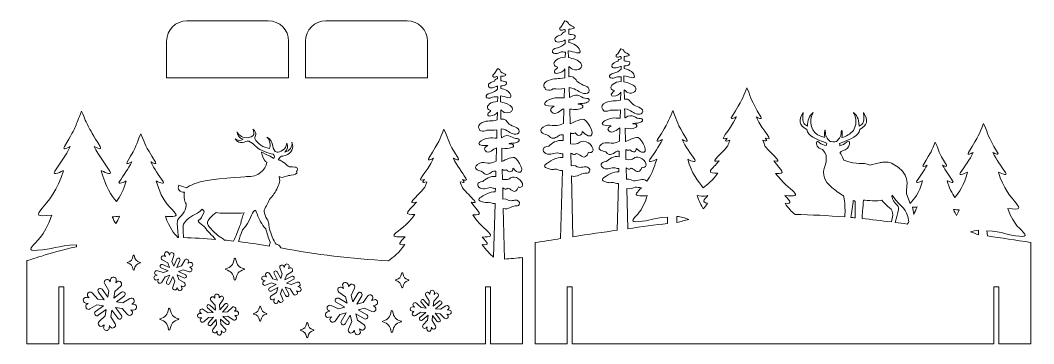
# Model space of a CAD drawing. Header units: inches. Extents: x 1869 to 2492, y -178 to 21.
import ezdxf

# ---------------------------------------------------------------- set-up
doc = ezdxf.new("R2010")
doc.units = ezdxf.units.IN
doc.header["$MEASUREMENT"] = 0
doc.layers.add('_U+0421_U+043B_U+043E_U+0439 1', color=7, linetype='Continuous')

# ---------------------------------------------------------------- blocks, each defined once
blk = doc.blocks.new('block 3')
at = {"layer": '_U+0421_U+043B_U+043E_U+0439 1', "color": 1, "lineweight": 5, "true_color": 0xff0000}
blk.add_open_spline([(2033.8, 7.97), (2033.8, 7.97), (2033.8, -14.52), (2033.8, -14.52), (2033.8, -14.52), (1958.8, -14.52), (1958.8, -14.52), (1958.8, -14.52), (1958.8, 7.97), (1958.8, 7.97), (1958.8, 14.88), (1964.4, 20.48), (1971.3, 20.48), (1971.3, 20.48), (2021.29, 20.48), (2021.29, 20.48), (2028.2, 20.48), (2033.8, 14.88), (2033.8, 7.97)], degree=3, knots=[0, 0, 0, 0, 1, 1, 1, 2, 2, 2, 3, 3, 3, 4, 4, 4, 5, 5, 5, 6, 6, 6, 6], dxfattribs=at)
blk = doc.blocks.new('block 2')
at = {"layer": '_U+0421_U+043B_U+043E_U+0439 1'}
blk.add_blockref('block 3', (0, 0), dxfattribs=at)
blk = doc.blocks.new('block 5')
at = {"layer": '_U+0421_U+043B_U+043E_U+0439 1', "color": 1, "lineweight": 5, "true_color": 0xff0000}
blk.add_open_spline([(2119.17, 7.97), (2119.17, 7.97), (2119.17, -14.52), (2119.17, -14.52), (2119.17, -14.52), (2044.17, -14.52), (2044.17, -14.52), (2044.17, -14.52), (2044.17, 7.97), (2044.17, 7.97), (2044.17, 14.88), (2049.77, 20.48), (2056.68, 20.48), (2056.68, 20.48), (2106.66, 20.48), (2106.66, 20.48), (2113.57, 20.48), (2119.17, 14.88), (2119.17, 7.97)], degree=3, knots=[0, 0, 0, 0, 1, 1, 1, 2, 2, 2, 3, 3, 3, 4, 4, 4, 5, 5, 5, 6, 6, 6, 6], dxfattribs=at)
blk = doc.blocks.new('block 4')
at = {"layer": '_U+0421_U+043B_U+043E_U+0439 1'}
blk.add_blockref('block 5', (0, 0), dxfattribs=at)
blk = doc.blocks.new('block 7')
at = {"layer": '_U+0421_U+043B_U+043E_U+0439 1', "color": 1, "lineweight": 5, "true_color": 0xff0000}
for points, knots in [([(2166.47, -125.86), (2166.47, -125.86), (2165.68, -94.69), (2165.68, -94.69), (2169.21, -95.65), (2170.73, -93.27), (2173.07, -93.2), (2174.02, -93.16), (2174.93, -93.31), (2175.52, -92.37), (2176.71, -90.45), (2174.24, -89.33), (2172.71, -89.62), (2171.69, -89.82), (2170.83, -90.11), (2169.77, -89.92), (2168.32, -89.67), (2167.47, -88.49), (2165.53, -89.07), (2165.53, -89.07), (2165.36, -82.09), (2165.36, -82.09), (2166.05, -82.36), (2166.62, -83), (2167.41, -82.85), (2168.4, -82.66), (2167.92, -82.1), (2169.04, -82.44), (2170.95, -83.02), (2172.76, -86.83), (2175.16, -81.56), (2175.55, -81.79), (2176.01, -81.88), (2176.58, -81.71), (2179.31, -80.88), (2176.24, -75.73), (2172.52, -75.54), (2169.11, -75.35), (2171.06, -77.43), (2165.22, -76.99), (2165.22, -76.99), (2165.07, -70.9), (2165.07, -70.9), (2165.11, -70.88), (2165.11, -70.87), (2165.15, -70.85), (2166, -71.32), (2166.89, -71.47), (2167.7, -70.94), (2169.43, -73.35), (2172.05, -72.02), (2171.55, -70.05), (2172.73, -70.75), (2173.47, -72.06), (2174.89, -72.43), (2179.95, -73.76), (2175.1, -64.44), (2172.69, -63.5), (2170.74, -62.74), (2165.1, -65.99), (2164.94, -65.86), (2164.94, -65.86), (2164.74, -57.75), (2164.74, -57.75), (2168.09, -57.81), (2168.36, -58.55), (2171.51, -57.08), (2172.51, -56.61), (2171.88, -55.3), (2171.01, -55.21), (2167.24, -54.8), (2171.04, -54.74), (2172.47, -54.54), (2173.46, -54.41), (2174.17, -54.16), (2175.02, -53.64), (2176.05, -53.01), (2175.33, -51.64), (2174.25, -51.8), (2171.1, -52.28), (2169.76, -47.86), (2164.66, -51.36), (2164.63, -51.36), (2164.61, -51.36), (2164.57, -51.37), (2164.57, -51.37), (2164.49, -48.12), (2164.43, -45.75), (2168.76, -46.55), (2169.61, -48.63), (2172.4, -49.03), (2173.79, -49.24), (2175.59, -49.09), (2175.55, -47.25), (2175.51, -44.99), (2171.35, -44.59), (2169.38, -42.88), (2167.48, -41.22), (2167.2, -39.35), (2164.44, -39.9), (2164.39, -39.87), (2164.34, -39.84), (2164.28, -39.82), (2164.28, -39.82), (2164.14, -34.2), (2164.14, -34.2), (2164.92, -34.65), (2165.7, -35.51), (2166.28, -35.74), (2171.13, -37.7), (2175.67, -31.36), (2164.02, -29.3), (2164.02, -29.3), (2163.93, -25.62), (2163.93, -25.62), (2166.84, -25.62), (2171.18, -28.35), (2170.34, -25.24), (2169.68, -22.83), (2166.54, -21.38), (2164.18, -20.99), (2164.18, -20.99), (2164.18, -19.38), (2164.18, -19.38), (2167.59, -19.91), (2168.77, -16.96), (2166.73, -16.69), (2165.06, -16.49), (2164.41, -16.39), (2164.18, -16.28), (2164.18, -16.28), (2164.18, -13.63), (2164.18, -13.63), (2164.57, -13.57), (2169.8, -13.32), (2165.75, -11.67), (2164.52, -11.17), (2164.99, -10.99), (2164.32, -10.99), (2164.35, -10.27), (2162.96, -8.64), (2162.08, -9.02), (2162.08, -9.02), (2160.24, -11.93), (2160.24, -11.93), (2160.04, -12.19), (2159.36, -12.64), (2159.28, -12.88), (2158.76, -14.45), (2160.58, -14.38), (2161.51, -13.66), (2161.73, -13.48), (2161.98, -13.8), (2162.23, -13.99), (2162.23, -13.99), (2162.23, -15.04), (2162.23, -15.04), (2161.31, -15.16), (2160.17, -15.64), (2160.38, -16.54), (2159.99, -16.59), (2155.63, -17.85), (2156.63, -19.85), (2157.47, -21.54), (2160.71, -20.29), (2162.23, -19.53), (2162.23, -19.53), (2162.23, -21.49), (2162.23, -21.49), (2161.18, -22.49), (2159.42, -23.66), (2157.87, -23.9), (2153.41, -24.58), (2154.81, -28.56), (2159.17, -26.38), (2160.43, -25.75), (2161.31, -26.34), (2162.31, -26.21), (2162.31, -26.21), (2162.25, -29.06), (2162.25, -29.06), (2158.45, -29.06), (2155, -31.53), (2156.23, -33.54), (2157.2, -35.12), (2159.6, -33.55), (2156.5, -36.29), (2155.85, -36.87), (2156.36, -38.02), (2157.21, -38.01), (2159.81, -37.96), (2161.56, -36.57), (2162.08, -35.54), (2162.08, -35.54), (2161.96, -40.41), (2161.96, -40.41), (2158.44, -41.33), (2156.16, -40.43), (2152.82, -41.94), (2150.9, -42.81), (2149.56, -44.65), (2151.12, -46.2), (2151.12, -46.68), (2151.48, -47.11), (2151.85, -47.17), (2153.89, -47.5), (2153.8, -47.37), (2155.63, -46.58), (2157.13, -46.56), (2160.25, -46.81), (2161.8, -46.44), (2161.8, -46.44), (2161.67, -51.56), (2161.67, -51.56), (2160.02, -51.51), (2158.4, -51.3), (2156.7, -51.52), (2152.92, -52.01), (2145.65, -56.36), (2156.15, -56.13), (2154.81, -56.93), (2153.44, -57.78), (2154.62, -59.24), (2156.79, -61.9), (2159.78, -58.08), (2161.52, -57.52), (2161.52, -57.52), (2161.32, -65.74), (2161.32, -65.74), (2155.68, -68.58), (2153.67, -64.86), (2149.97, -67.71), (2148.63, -68.73), (2148.06, -70.09), (2149.66, -71.11), (2150.65, -71.75), (2151.91, -71.67), (2152.83, -72.25), (2153.73, -72.83), (2153.53, -73.53), (2154.84, -73.78), (2155.83, -73.98), (2156.7, -73.66), (2157.56, -73.17), (2159.2, -72.24), (2158.85, -71.69), (2161.15, -71.88), (2161.15, -71.88), (2161.07, -75.18), (2161.07, -75.18), (2157.92, -74.5), (2154.34, -76.83), (2153.14, -78.23), (2149.37, -78.34), (2149.25, -81.03), (2151.49, -82.22), (2154.01, -83.55), (2156.18, -81.44), (2158.69, -82.09), (2159.43, -82.28), (2160.18, -82.5), (2160.89, -82.54), (2160.89, -82.54), (2160.83, -84.58), (2160.83, -84.58), (2157.86, -83.9), (2153.06, -86.97), (2151.29, -88.29), (2150.76, -88.69), (2150.52, -89.69), (2151.29, -90.02), (2155.7, -91.98), (2155.75, -90.72), (2157.41, -91), (2158.41, -91.17), (2159.05, -92.02), (2160.65, -91.62), (2160.65, -91.62), (2159.82, -124.63), (2159.82, -124.63), (2157.6, -122.82), (2155.14, -120.49), (2152.77, -116.92), (2157.67, -117.42), (2155.97, -115.72), (2152.67, -112.27), (2164.28, -112.39), (2154.25, -109.51), (2146.93, -98.57), (2154.04, -99.11), (2150.62, -97.11), (2145.95, -90.9), (2147.78, -91.33), (2149.32, -91.42), (2147.98, -89.94), (2145.63, -87.34), (2143, -84.77), (2140.63, -82.02), (2140.11, -80.85), (2139.62, -79.61), (2139.18, -78.29), (2140.83, -78.81), (2142.43, -79.07), (2141.29, -77.69), (2141.08, -77.42), (2140.87, -77.16), (2140.66, -76.91), (2142.24, -77.51), (2143.9, -77.89), (2142.78, -76.19), (2140.19, -72.25), (2137.13, -68.37), (2135, -63.85), (2136.25, -64.54), (2139.09, -65.9), (2137.92, -63.93), (2131.01, -52.31), (2132.97, -54.42), (2129.29, -46.07), (2126.01, -54.12), (2126.97, -52.22), (2120.01, -63.93), (2118.83, -65.9), (2121.68, -64.54), (2122.92, -63.85), (2118.57, -73.1), (2110.85, -79.33), (2117.27, -76.91), (2116.46, -77.9), (2114.91, -79.51), (2118.77, -78.29), (2118.38, -79.52), (2117.97, -80.67), (2117.54, -81.73), (2111.37, -89.01), (2105.94, -92.43), (2112.32, -90.81), (2110.13, -93.56), (2108.12, -95.2), (2106.99, -96.89), (2105.99, -98.41), (2108.99, -98.58), (2111.42, -98.44), (2106.65, -105.42), (2101.18, -107.98), (2098.72, -110.65), (2097.26, -112.24), (2101.92, -112.35), (2105.34, -112.18), (2101.99, -115.69), (2100.2, -117.42), (2105.15, -116.92), (2101.69, -122.14), (2098.03, -124.72), (2095.2, -126.88), (2071.96, -125.65), (2051.07, -122.97), (2028.94, -119.01), (2028.42, -117.42), (2027, -116.67), (2026.22, -116.72), (2024.47, -114.45), (2022.78, -110.11), (2022.12, -107.55), (2021.58, -105.44), (2021.58, -104.35), (2021.5, -103.65), (2021.34, -102.25), (2020.72, -101.7), (2019.86, -100.07), (2017.13, -94.77), (2020.25, -94.46), (2021.11, -91.18), (2022.51, -87.67), (2023.53, -87.91), (2024.77, -85.8), (2025.32, -85.02), (2027.66, -80.89), (2028.05, -79.34), (2028.28, -78.4), (2028.51, -77), (2028.05, -75.13), (2029.29, -75.98), (2030.38, -75.59), (2031.09, -75.36), (2036.07, -73.88), (2031.79, -74.97), (2036.7, -74.11), (2039.03, -73.72), (2039.19, -72.55), (2038.57, -72.09), (2039.35, -71.23), (2039.35, -70.06), (2038.88, -69.59), (2038.57, -69.36), (2038.26, -69.28), (2037.55, -69.28), (2033.19, -69.13), (2034.44, -69.44), (2029.92, -65.85), (2028.98, -65.07), (2028.28, -65.07), (2027.34, -64.92), (2027.73, -64.37), (2027.97, -63.67), (2028.82, -63.05), (2029.84, -62.35), (2030.31, -62.81), (2031.86, -62.27), (2035.45, -60.94), (2037.32, -57.67), (2035.84, -54.01), (2036.15, -56.81), (2034.44, -59.45), (2031.49, -60.08), (2031.49, -60.08), (2031.49, -60.07), (2031.5, -60.07), (2033.19, -58.74), (2033.58, -56.49), (2032.64, -54.71), (2032.37, -58.89), (2028.03, -60.24), (2026.77, -60.1), (2022.87, -59.67), (2025.36, -53.34), (2020.49, -50.97), (2021.34, -51.75), (2021.89, -52.68), (2022.12, -53.77), (2022.61, -55.77), (2022.48, -57.06), (2021.98, -57.82), (2018.14, -57.41), (2014.79, -55.21), (2012.93, -51.75), (2012.93, -50.3), (2015.02, -48.44), (2011.76, -45.98), (2011.99, -46.37), (2012.3, -46.99), (2012.38, -47.85), (2012.69, -50.11), (2011.68, -50.81), (2009.19, -51.2), (2005.76, -51.82), (2003.18, -50.11), (2002.09, -47.62), (2002.09, -49.8), (2003.65, -51.75), (2005.76, -52.21), (2004.28, -53.3), (2002.4, -53.15), (2001, -52.06), (2003.89, -56.5), (2007, -52.92), (2009.26, -53.38), (2010.43, -53.62), (2013.55, -56.5), (2014.17, -57.12), (2016.12, -59.07), (2021.5, -60.86), (2024.23, -61.49), (2025.32, -62.58), (2025.08, -63.44), (2024.77, -64.14), (2023.99, -63.75), (2023.99, -63.44), (2022.43, -62.66), (2021.11, -61.96), (2021.03, -62.11), (2019.55, -61.33), (2017.21, -60.09), (2016.67, -59.46), (2017.29, -61.25), (2018.69, -65.31), (2019.32, -65.77), (2020.41, -66.32), (2019.47, -71), (2015.34, -75.83), (2007.94, -75.2), (2007.47, -75.2), (1985.73, -76.61), (1979.41, -78.48), (1977, -79.18), (1975.13, -79.73), (1973.65, -80.58), (1972.56, -80.97), (1971.7, -81.52), (1971.07, -82.14), (1970.3, -81.83), (1968.66, -81.44), (1966.4, -80.5), (1964.84, -82.69), (1967.33, -85.02), (1969.75, -84.79), (1969.59, -85.49), (1969.52, -86.27), (1969.52, -87.21), (1969.52, -87.83), (1969.59, -88.53), (1969.75, -89.16), (1970.14, -91.42), (1970.84, -91.18), (1970.84, -92.66), (1970.92, -94.84), (1969.67, -96.72), (1969.2, -97.49), (1967.57, -100.14), (1966.71, -99.52), (1965.77, -101.63), (1965.07, -103.18), (1965.31, -105.37), (1965.77, -109.73), (1965.96, -111.07), (1966.05, -111.75), (1966, -112.58), (1965.9, -112.58), (1965.81, -112.58), (1965.71, -112.57), (1963.36, -110.07), (1960.51, -106.61), (1958.03, -99.55), (1960.27, -99.8), (1965.78, -100.1), (1964.5, -98.17), (1962.19, -94.71), (1956.1, -91.46), (1952.44, -77.93), (1952.8, -78.02), (1958.39, -80.84), (1956.6, -78.1), (1954.09, -74.28), (1951.12, -70.53), (1949.06, -66.14), (1950.26, -66.82), (1953.02, -68.13), (1951.89, -66.22), (1945.14, -54.88), (1946.07, -56.71), (1942.89, -48.91), (1939.32, -57), (1941.22, -54.96), (1934.52, -66.22), (1933.39, -68.13), (1936.15, -66.82), (1937.35, -66.14), (1935.29, -70.53), (1932.32, -74.28), (1929.81, -78.1), (1928.02, -80.84), (1933.61, -78.02), (1933.98, -77.93), (1932.55, -83.19), (1930.26, -87.34), (1928.05, -90.55), (1924.88, -86.79), (1921.25, -81.28), (1918.61, -71.54), (1919.07, -71.66), (1926.13, -75.22), (1923.86, -71.76), (1920.69, -66.94), (1916.95, -62.2), (1914.35, -56.67), (1915.87, -57.52), (1919.35, -59.18), (1917.92, -56.77), (1909.4, -42.45), (1910.57, -44.77), (1906.56, -34.92), (1902.06, -45.14), (1904.46, -42.56), (1896.01, -56.77), (1894.57, -59.18), (1898.06, -57.52), (1899.58, -56.67), (1896.98, -62.2), (1893.23, -66.94), (1890.07, -71.76), (1887.8, -75.22), (1894.86, -71.66), (1895.32, -71.54), (1888.94, -95.08), (1868.84, -101.01), (1888.25, -98.82), (1883.39, -112.7), (1878.53, -114.44), (1875.54, -118.91), (1874.47, -120.52), (1876.36, -120.79), (1879.42, -120.43), (1888.67, -120), (1891.09, -117.66), (1903.5, -117.02), (1903.5, -117.02), (1903.5, -118.26), (1903.5, -118.26), (1885.19, -122.18), (1875.03, -126.67), (1872.83, -126.67), (1872.83, -129.48), (1872.83, -177.8), (1872.83, -177.8), (1872.83, -177.8), (1892.64, -177.8), (1892.64, -177.8), (1892.64, -177.8), (1892.64, -142.8), (1892.64, -142.8), (1892.64, -142.8), (1895.64, -142.8), (1895.64, -142.8), (1895.64, -142.8), (1895.64, -177.8), (1895.64, -177.8), (1895.64, -177.8), (2154.81, -177.8), (2154.81, -177.8), (2154.81, -177.8), (2154.81, -142.8), (2154.81, -142.8), (2154.81, -142.8), (2157.81, -142.8), (2157.81, -142.8), (2157.81, -142.8), (2157.81, -177.8), (2157.81, -177.8), (2157.81, -177.8), (2177.63, -177.8), (2177.63, -177.8), (2177.63, -177.8), (2177.63, -124.88), (2177.63, -124.88), (2173.85, -125.25), (2170.13, -125.57), (2166.47, -125.86)], [0, 0, 0, 0, 1, 1, 1, 2, 2, 2, 3, 3, 3, 4, 4, 4, 5, 5, 5, 6, 6, 6, 7, 7, 7, 8, 8, 8, 9, 9, 9, 10, 10, 10, 11, 11, 11, 12, 12, 12, 13, 13, 13, 14, 14, 14, 15, 15, 15, 16, 16, 16, 17, 17, 17, 18, 18, 18, 19, 19, 19, 20, 20, 20, 21, 21, 21, 22, 22, 22, 23, 23, 23, 24, 24, 24, 25, 25, 25, 26, 26, 26, 27, 27, 27, 28, 28, 28, 29, 29, 29, 30, 30, 30, 31, 31, 31, 32, 32, 32, 33, 33, 33, 34, 34, 34, 35, 35, 35, 36, 36, 36, 37, 37, 37, 38, 38, 38, 39, 39, 39, 40, 40, 40, 41, 41, 41, 42, 42, 42, 43, 43, 43, 44, 44, 44, 45, 45, 45, 46, 46, 46, 47, 47, 47, 48, 48, 48, 49, 49, 49, 50, 50, 50, 51, 51, 51, 52, 52, 52, 53, 53, 53, 54, 54, 54, 55, 55, 55, 56, 56, 56, 57, 57, 57, 58, 58, 58, 59, 59, 59, 60, 60, 60, 61, 61, 61, 62, 62, 62, 63, 63, 63, 64, 64, 64, 65, 65, 65, 66, 66, 66, 67, 67, 67, 68, 68, 68, 69, 69, 69, 70, 70, 70, 71, 71, 71, 72, 72, 72, 73, 73, 73, 74, 74, 74, 75, 75, 75, 76, 76, 76, 77, 77, 77, 78, 78, 78, 79, 79, 79, 80, 80, 80, 81, 81, 81, 82, 82, 82, 83, 83, 83, 84, 84, 84, 85, 85, 85, 86, 86, 86, 87, 87, 87, 88, 88, 88, 89, 89, 89, 90, 90, 90, 91, 91, 91, 92, 92, 92, 93, 93, 93, 94, 94, 94, 95, 95, 95, 96, 96, 96, 97, 97, 97, 98, 98, 98, 99, 99, 99, 100, 100, 100, 101, 101, 101, 102, 102, 102, 103, 103, 103, 104, 104, 104, 105, 105, 105, 106, 106, 106, 107, 107, 107, 108, 108, 108, 109, 109, 109, 110, 110, 110, 111, 111, 111, 112, 112, 112, 113, 113, 113, 114, 114, 114, 115, 115, 115, 116, 116, 116, 117, 117, 117, 118, 118, 118, 119, 119, 119, 120, 120, 120, 121, 121, 121, 122, 122, 122, 123, 123, 123, 124, 124, 124, 125, 125, 125, 126, 126, 126, 127, 127, 127, 128, 128, 128, 129, 129, 129, 130, 130, 130, 131, 131, 131, 132, 132, 132, 133, 133, 133, 134, 134, 134, 135, 135, 135, 136, 136, 136, 137, 137, 137, 138, 138, 138, 139, 139, 139, 140, 140, 140, 141, 141, 141, 142, 142, 142, 143, 143, 143, 144, 144, 144, 145, 145, 145, 146, 146, 146, 147, 147, 147, 148, 148, 148, 149, 149, 149, 150, 150, 150, 151, 151, 151, 152, 152, 152, 153, 153, 153, 154, 154, 154, 155, 155, 155, 156, 156, 156, 157, 157, 157, 158, 158, 158, 159, 159, 159, 160, 160, 160, 161, 161, 161, 162, 162, 162, 163, 163, 163, 164, 164, 164, 165, 165, 165, 166, 166, 166, 167, 167, 167, 168, 168, 168, 169, 169, 169, 170, 170, 170, 171, 171, 171, 172, 172, 172, 173, 173, 173, 174, 174, 174, 175, 175, 175, 176, 176, 176, 177, 177, 177, 178, 178, 178, 179, 179, 179, 180, 180, 180, 181, 181, 181, 182, 182, 182, 183, 183, 183, 184, 184, 184, 185, 185, 185, 186, 186, 186, 187, 187, 187, 188, 188, 188, 189, 189, 189, 190, 190, 190, 191, 191, 191, 192, 192, 192, 193, 193, 193, 194, 194, 194, 195, 195, 195, 196, 196, 196, 197, 197, 197, 198, 198, 198, 199, 199, 199, 200, 200, 200, 201, 201, 201, 202, 202, 202, 203, 203, 203, 204, 204, 204, 205, 205, 205, 206, 206, 206, 207, 207, 207, 208, 208, 208, 209, 209, 209, 210, 210, 210, 211, 211, 211, 212, 212, 212, 212]), ([(1929.93, -99.55), (1929.16, -101.19), (1928.37, -102.68), (1927.57, -104.07), (1926.82, -102.76), (1926.07, -101.37), (1925.34, -99.89), (1926.68, -99.81), (1928.2, -99.69), (1929.93, -99.55)], [0, 0, 0, 0, 1, 1, 1, 2, 2, 2, 3, 3, 3, 3]), ([(1969.14, -104.47), (1969.16, -104.43), (1969.18, -104.39), (1969.2, -104.35), (1971.54, -100.3), (1976.14, -98.66), (1977.78, -97.57), (1978.87, -96.87), (1979.88, -96.01), (1980.74, -95.16), (1981.6, -95.86), (1982.14, -96.56), (1981.67, -97.49), (1979.96, -100.53), (1980.11, -100.77), (1979.34, -101.39), (1978.71, -101.86), (1978.32, -101.94), (1978.24, -102.33), (1978.01, -103.18), (1979.49, -104.04), (1981.13, -105.29), (1981.51, -105.59), (1981.81, -105.85), (1982.06, -106.08), (1983.94, -108.97), (1986.7, -111.1), (1988.89, -113.7), (1982.01, -113.15), (1975.43, -112.81), (1969.17, -112.65), (1969.04, -110.76), (1968.9, -108.86), (1968.9, -106.97), (1968.89, -106.15), (1968.93, -105.29), (1969.14, -104.47)], [0, 0, 0, 0, 1, 1, 1, 2, 2, 2, 3, 3, 3, 4, 4, 4, 5, 5, 5, 6, 6, 6, 7, 7, 7, 8, 8, 8, 9, 9, 9, 10, 10, 10, 11, 11, 11, 12, 12, 12, 12]), ([(1985.26, -100.77), (1986.74, -98.9), (1987.67, -98.74), (1989.16, -97.18), (1992.27, -97.88), (1996.48, -97.57), (1998.35, -97.57), (2002.87, -97.57), (2003.5, -97.96), (2006.38, -97.42), (2005.45, -99.5), (2004.75, -101.71), (2004.36, -104.08), (2004.17, -104.71), (2003.94, -105.32), (2003.63, -105.91), (2002.91, -107.3), (2002.43, -108.71), (2001.94, -110.21), (2001.41, -111.8), (2000.7, -113.29), (1999.92, -114.76), (1997.96, -114.55), (1996.03, -114.35), (1994.11, -114.16), (1994.04, -113.94), (1993.92, -113.72), (1993.72, -113.52), (1993.12, -112.87), (1992.09, -112.53), (1991.26, -112.16), (1991.11, -112.03), (1990.96, -111.9), (1990.79, -111.76), (1989.39, -110.51), (1984.32, -105.99), (1984.01, -104.12), (1983.78, -102.72), (1984.64, -101.55), (1985.26, -100.77)], [0, 0, 0, 0, 1, 1, 1, 2, 2, 2, 3, 3, 3, 4, 4, 4, 5, 5, 5, 6, 6, 6, 7, 7, 7, 8, 8, 8, 9, 9, 9, 10, 10, 10, 11, 11, 11, 12, 12, 12, 13, 13, 13, 13]), ([(2012.93, -96.09), (2013.08, -96.09), (2013.24, -96.01), (2013.39, -95.94), (2013.71, -96.25), (2013.78, -96.56), (2014.41, -98.12), (2015.82, -101.77), (2017.03, -104.29), (2019.73, -107.3), (2020.58, -110.05), (2021.31, -112.8), (2022.38, -115.48), (2022.39, -115.64), (2022.38, -115.8), (2022.36, -116), (2022.11, -116.56), (2021.87, -117.24), (2021.95, -117.81), (2015.44, -116.73), (2009.15, -115.84), (2003.07, -115.12), (2003.1, -114.92), (2003.14, -114.7), (2003.18, -114.48), (2003.5, -113.08), (2004.51, -110.43), (2005.52, -107.86), (2010.74, -102.56), (2010.82, -97.03), (2012.93, -96.09)], [0, 0, 0, 0, 1, 1, 1, 2, 2, 2, 3, 3, 3, 4, 4, 4, 5, 5, 5, 6, 6, 6, 7, 7, 7, 8, 8, 8, 9, 9, 9, 10, 10, 10, 10]), ([(1942.48, -128.17), (1940.13, -128.9), (1939.4, -129.68), (1938.85, -132.48), (1938.8, -132.7), (1938.32, -132.7), (1938.28, -132.48), (1937.72, -129.68), (1936.99, -128.9), (1934.65, -128.17), (1934.43, -128.1), (1934.43, -127.9), (1934.65, -127.83), (1936.99, -127.09), (1937.72, -126.32), (1938.28, -123.52), (1938.32, -123.3), (1938.8, -123.3), (1938.85, -123.52), (1939.4, -126.32), (1940.13, -127.09), (1942.48, -127.83), (1942.69, -127.9), (1942.69, -128.1), (1942.48, -128.17)], [0, 0, 0, 0, 1, 1, 1, 2, 2, 2, 3, 3, 3, 4, 4, 4, 5, 5, 5, 6, 6, 6, 7, 7, 7, 8, 8, 8, 8]), ([(1973.96, -130.46), (1973.96, -130.46), (1972.84, -130.89), (1972.84, -130.89), (1972.84, -130.89), (1973.46, -131.09), (1973.46, -131.09), (1974.27, -131.35), (1974.49, -132.12), (1974.3, -132.74), (1974.1, -133.38), (1973.46, -133.89), (1972.63, -133.63), (1972.63, -133.63), (1968.94, -132.43), (1968.94, -132.43), (1968.94, -132.43), (1966.1, -133.52), (1966.1, -133.52), (1966.1, -133.52), (1970.32, -135.4), (1970.32, -135.4), (1970.85, -135.64), (1971.1, -136.3), (1970.87, -136.84), (1970.62, -137.37), (1969.97, -137.63), (1969.43, -137.39), (1969.43, -137.39), (1965.22, -135.51), (1965.22, -135.51), (1965.22, -135.51), (1966.31, -138.36), (1966.31, -138.36), (1966.31, -138.36), (1969.66, -140.3), (1969.66, -140.3), (1970.39, -140.73), (1970.45, -141.52), (1970.13, -142.09), (1969.8, -142.66), (1969.08, -143.02), (1968.33, -142.61), (1968.33, -142.61), (1967.77, -142.28), (1967.77, -142.28), (1967.77, -142.28), (1968.2, -143.4), (1968.2, -143.4), (1968.38, -143.86), (1968.31, -144.32), (1968.02, -144.68), (1967.91, -144.81), (1967.77, -144.93), (1967.62, -145.01), (1967.35, -145.17), (1967.02, -145.23), (1966.7, -145.18), (1966.25, -145.11), (1965.89, -144.81), (1965.72, -144.36), (1965.72, -144.36), (1965.29, -143.23), (1965.29, -143.23), (1965.29, -143.23), (1965.09, -143.86), (1965.09, -143.86), (1964.96, -144.21), (1964.72, -144.49), (1964.4, -144.64), (1964.09, -144.78), (1963.73, -144.8), (1963.4, -144.67), (1962.8, -144.44), (1962.28, -143.83), (1962.56, -143.02), (1962.56, -143.02), (1963.75, -139.34), (1963.75, -139.34), (1963.75, -139.34), (1962.65, -136.49), (1962.65, -136.49), (1962.65, -136.49), (1960.78, -140.71), (1960.78, -140.71), (1960.54, -141.25), (1959.88, -141.5), (1959.34, -141.26), (1958.81, -141.02), (1958.56, -140.37), (1958.79, -139.83), (1958.79, -139.83), (1960.67, -135.61), (1960.67, -135.61), (1960.67, -135.61), (1957.82, -136.7), (1957.82, -136.7), (1957.82, -136.7), (1955.88, -140.05), (1955.88, -140.05), (1955.7, -140.37), (1955.44, -140.59), (1955.11, -140.67), (1954.78, -140.77), (1954.4, -140.71), (1954.09, -140.53), (1953.78, -140.37), (1953.55, -140.09), (1953.45, -139.76), (1953.34, -139.42), (1953.39, -139.06), (1953.57, -138.73), (1953.57, -138.73), (1953.9, -138.16), (1953.9, -138.16), (1953.9, -138.16), (1952.78, -138.59), (1952.78, -138.59), (1951.98, -138.9), (1951.32, -138.45), (1951.08, -137.84), (1951.08, -137.84), (1951.08, -137.84), (1951.08, -137.84), (1950.97, -137.53), (1950.96, -137.18), (1951.06, -136.88), (1951.19, -136.52), (1951.46, -136.25), (1951.82, -136.11), (1951.82, -136.11), (1952.94, -135.69), (1952.94, -135.69), (1952.94, -135.69), (1952.33, -135.48), (1952.33, -135.48), (1951.51, -135.22), (1951.29, -134.45), (1951.49, -133.83), (1951.69, -133.19), (1952.33, -132.69), (1953.15, -132.95), (1953.15, -132.95), (1956.84, -134.14), (1956.84, -134.14), (1956.84, -134.14), (1959.69, -133.05), (1959.69, -133.05), (1959.69, -133.05), (1955.47, -131.17), (1955.47, -131.17), (1955.21, -131.05), (1955.01, -130.84), (1954.9, -130.57), (1954.79, -130.29), (1954.8, -130), (1954.92, -129.74), (1955.03, -129.48), (1955.25, -129.28), (1955.52, -129.17), (1955.79, -129.07), (1956.1, -129.07), (1956.35, -129.19), (1956.35, -129.19), (1960.57, -131.06), (1960.57, -131.06), (1960.57, -131.06), (1959.48, -128.22), (1959.48, -128.22), (1959.48, -128.22), (1956.12, -126.28), (1956.12, -126.28), (1955.39, -125.85), (1955.33, -125.05), (1955.66, -124.48), (1955.98, -123.91), (1956.7, -123.55), (1957.45, -123.97), (1957.45, -123.97), (1958.02, -124.29), (1958.02, -124.29), (1958.02, -124.29), (1957.59, -123.17), (1957.59, -123.17), (1957.28, -122.37), (1957.74, -121.71), (1958.35, -121.47), (1958.97, -121.24), (1959.76, -121.42), (1960.07, -122.22), (1960.07, -122.22), (1960.5, -123.34), (1960.5, -123.34), (1960.5, -123.34), (1960.7, -122.71), (1960.7, -122.71), (1960.82, -122.36), (1961.06, -122.09), (1961.37, -121.94), (1961.68, -121.79), (1962.05, -121.78), (1962.38, -121.9), (1963, -122.14), (1963.49, -122.78), (1963.23, -123.55), (1963.23, -123.55), (1962.04, -127.24), (1962.04, -127.24), (1962.04, -127.24), (1963.13, -130.08), (1963.13, -130.08), (1963.13, -130.08), (1965.01, -125.86), (1965.01, -125.86), (1965.12, -125.61), (1965.34, -125.4), (1965.61, -125.3), (1965.89, -125.19), (1966.18, -125.2), (1966.44, -125.31), (1966.7, -125.43), (1966.91, -125.65), (1967.01, -125.92), (1967.11, -126.2), (1967.11, -126.49), (1966.99, -126.75), (1966.99, -126.75), (1965.11, -130.97), (1965.11, -130.97), (1965.11, -130.97), (1967.96, -129.88), (1967.96, -129.88), (1967.96, -129.88), (1969.9, -126.53), (1969.9, -126.53), (1970.08, -126.21), (1970.35, -125.99), (1970.67, -125.9), (1971, -125.81), (1971.39, -125.87), (1971.7, -126.05), (1972, -126.21), (1972.24, -126.49), (1972.34, -126.82), (1972.44, -127.15), (1972.4, -127.52), (1972.21, -127.85), (1972.21, -127.85), (1971.89, -128.41), (1971.89, -128.41), (1971.89, -128.41), (1973.01, -127.98), (1973.01, -127.98), (1973.81, -127.67), (1974.47, -128.14), (1974.71, -128.75), (1974.95, -129.37), (1974.76, -130.15), (1973.96, -130.46)], [0, 0, 0, 0, 1, 1, 1, 2, 2, 2, 3, 3, 3, 4, 4, 4, 5, 5, 5, 6, 6, 6, 7, 7, 7, 8, 8, 8, 9, 9, 9, 10, 10, 10, 11, 11, 11, 12, 12, 12, 13, 13, 13, 14, 14, 14, 15, 15, 15, 16, 16, 16, 17, 17, 17, 18, 18, 18, 19, 19, 19, 20, 20, 20, 21, 21, 21, 22, 22, 22, 23, 23, 23, 24, 24, 24, 25, 25, 25, 26, 26, 26, 27, 27, 27, 28, 28, 28, 29, 29, 29, 30, 30, 30, 31, 31, 31, 32, 32, 32, 33, 33, 33, 34, 34, 34, 35, 35, 35, 36, 36, 36, 37, 37, 37, 38, 38, 38, 39, 39, 39, 40, 40, 40, 41, 41, 41, 42, 42, 42, 43, 43, 43, 44, 44, 44, 45, 45, 45, 46, 46, 46, 47, 47, 47, 48, 48, 48, 49, 49, 49, 50, 50, 50, 51, 51, 51, 52, 52, 52, 53, 53, 53, 54, 54, 54, 55, 55, 55, 56, 56, 56, 57, 57, 57, 58, 58, 58, 59, 59, 59, 60, 60, 60, 61, 61, 61, 62, 62, 62, 63, 63, 63, 64, 64, 64, 65, 65, 65, 66, 66, 66, 67, 67, 67, 68, 68, 68, 69, 69, 69, 70, 70, 70, 71, 71, 71, 72, 72, 72, 73, 73, 73, 74, 74, 74, 75, 75, 75, 76, 76, 76, 77, 77, 77, 78, 78, 78, 79, 79, 79, 80, 80, 80, 81, 81, 81, 82, 82, 82, 83, 83, 83, 84, 84, 84, 85, 85, 85, 86, 86, 86, 86]), ([(2006.42, -132.3), (2003.03, -133.36), (2001.98, -134.49), (2001.18, -138.53), (2001.11, -138.84), (2000.42, -138.84), (2000.36, -138.53), (1999.55, -134.49), (1998.5, -133.36), (1995.12, -132.3), (1994.8, -132.2), (1994.8, -131.91), (1995.12, -131.81), (1998.5, -130.75), (1999.55, -129.63), (2000.36, -125.59), (2000.42, -125.27), (2001.11, -125.27), (2001.18, -125.59), (2001.98, -129.63), (2003.03, -130.75), (2006.42, -131.81), (2006.73, -131.91), (2006.73, -132.2), (2006.42, -132.3)], [0, 0, 0, 0, 1, 1, 1, 2, 2, 2, 3, 3, 3, 4, 4, 4, 5, 5, 5, 6, 6, 6, 7, 7, 7, 8, 8, 8, 8]), ([(2039.79, -145.65), (2039.79, -145.65), (2038.64, -145.3), (2038.64, -145.3), (2038.64, -145.3), (2039, -145.84), (2039, -145.84), (2039.47, -146.55), (2039.17, -147.29), (2038.63, -147.65), (2038.07, -148.03), (2037.26, -148.03), (2036.78, -147.3), (2036.78, -147.3), (2034.64, -144.07), (2034.64, -144.07), (2034.64, -144.07), (2031.72, -143.16), (2031.72, -143.16), (2031.72, -143.16), (2033.86, -147.26), (2033.86, -147.26), (2034.13, -147.78), (2033.92, -148.45), (2033.4, -148.72), (2032.87, -148.99), (2032.2, -148.78), (2031.93, -148.26), (2031.93, -148.26), (2029.8, -144.16), (2029.8, -144.16), (2029.8, -144.16), (2028.88, -147.07), (2028.88, -147.07), (2028.88, -147.07), (2030.3, -150.68), (2030.3, -150.68), (2030.61, -151.47), (2030.15, -152.13), (2029.55, -152.37), (2028.94, -152.62), (2028.15, -152.45), (2027.82, -151.66), (2027.82, -151.66), (2027.58, -151.06), (2027.58, -151.06), (2027.58, -151.06), (2027.22, -152.2), (2027.22, -152.2), (2027.01, -152.88), (2026.39, -153.2), (2025.77, -153.1), (2025.01, -152.98), (2024.41, -152.28), (2024.69, -151.4), (2024.69, -151.4), (2025.05, -150.26), (2025.05, -150.26), (2024.52, -150.61), (2024.13, -150.95), (2023.48, -150.81), (2023.15, -150.72), (2022.86, -150.51), (2022.68, -150.21), (2022.35, -149.66), (2022.33, -148.85), (2023.04, -148.39), (2023.04, -148.39), (2026.27, -146.25), (2026.27, -146.25), (2026.27, -146.25), (2027.18, -143.34), (2027.18, -143.34), (2027.18, -143.34), (2023.09, -145.47), (2023.09, -145.47), (2022.57, -145.74), (2021.89, -145.53), (2021.62, -145.01), (2021.35, -144.49), (2021.56, -143.82), (2022.08, -143.55), (2022.08, -143.55), (2026.18, -141.41), (2026.18, -141.41), (2026.18, -141.41), (2023.27, -140.49), (2023.27, -140.49), (2023.27, -140.49), (2019.67, -141.91), (2019.67, -141.91), (2019.33, -142.05), (2018.99, -142.05), (2018.68, -141.92), (2018.36, -141.78), (2018.1, -141.5), (2017.97, -141.17), (2017.83, -140.85), (2017.81, -140.48), (2017.94, -140.16), (2018.07, -139.84), (2018.33, -139.58), (2018.68, -139.44), (2018.68, -139.44), (2019.29, -139.2), (2019.29, -139.2), (2019.29, -139.2), (2018.14, -138.84), (2018.14, -138.84), (2017.32, -138.58), (2017.09, -137.82), (2017.29, -137.2), (2017.29, -137.2), (2017.29, -137.19), (2017.29, -137.19), (2017.39, -136.87), (2017.6, -136.6), (2017.87, -136.43), (2018.19, -136.23), (2018.57, -136.18), (2018.94, -136.3), (2018.94, -136.3), (2020.09, -136.66), (2020.09, -136.66), (2020.09, -136.66), (2019.73, -136.12), (2019.73, -136.12), (2019.25, -135.41), (2019.56, -134.67), (2020.1, -134.31), (2020.65, -133.94), (2021.47, -133.94), (2021.95, -134.66), (2021.95, -134.66), (2024.09, -137.88), (2024.09, -137.88), (2024.09, -137.88), (2027, -138.8), (2027, -138.8), (2027, -138.8), (2024.87, -134.7), (2024.87, -134.7), (2024.6, -134.17), (2024.81, -133.51), (2025.33, -133.24), (2025.86, -132.96), (2026.53, -133.18), (2026.8, -133.7), (2026.8, -133.7), (2028.93, -137.79), (2028.93, -137.79), (2028.93, -137.79), (2029.85, -134.88), (2029.85, -134.88), (2029.85, -134.88), (2028.43, -131.28), (2028.43, -131.28), (2028.12, -130.49), (2028.57, -129.83), (2029.18, -129.59), (2029.79, -129.34), (2030.58, -129.51), (2030.9, -130.3), (2030.9, -130.3), (2031.14, -130.9), (2031.14, -130.9), (2031.14, -130.9), (2031.51, -129.76), (2031.51, -129.76), (2031.76, -128.94), (2032.54, -128.71), (2033.17, -128.91), (2033.8, -129.11), (2034.3, -129.74), (2034.04, -130.56), (2034.04, -130.56), (2033.68, -131.7), (2033.68, -131.7), (2033.68, -131.7), (2034.23, -131.34), (2034.23, -131.34), (2034.54, -131.14), (2034.9, -131.07), (2035.23, -131.15), (2035.57, -131.23), (2035.87, -131.44), (2036.05, -131.75), (2036.39, -132.32), (2036.37, -133.12), (2035.69, -133.57), (2035.69, -133.57), (2032.46, -135.71), (2032.46, -135.71), (2032.46, -135.71), (2031.54, -138.62), (2031.54, -138.62), (2031.54, -138.62), (2035.64, -136.49), (2035.64, -136.49), (2035.89, -136.36), (2036.19, -136.33), (2036.47, -136.42), (2036.75, -136.51), (2036.97, -136.69), (2037.1, -136.95), (2037.24, -137.2), (2037.26, -137.5), (2037.17, -137.77), (2037.08, -138.06), (2036.89, -138.28), (2036.64, -138.41), (2036.64, -138.41), (2032.55, -140.55), (2032.55, -140.55), (2032.55, -140.55), (2035.46, -141.46), (2035.46, -141.46), (2035.46, -141.46), (2039.06, -140.05), (2039.06, -140.05), (2039.4, -139.91), (2039.74, -139.9), (2040.05, -140.04), (2040.37, -140.18), (2040.63, -140.46), (2040.76, -140.79), (2040.9, -141.11), (2040.91, -141.47), (2040.78, -141.8), (2040.66, -142.12), (2040.4, -142.38), (2040.05, -142.52), (2040.05, -142.52), (2039.44, -142.76), (2039.44, -142.76), (2039.44, -142.76), (2040.59, -143.12), (2040.59, -143.12), (2041.41, -143.38), (2041.63, -144.15), (2041.43, -144.78), (2041.24, -145.41), (2040.6, -145.91), (2039.79, -145.65)], [0, 0, 0, 0, 1, 1, 1, 2, 2, 2, 3, 3, 3, 4, 4, 4, 5, 5, 5, 6, 6, 6, 7, 7, 7, 8, 8, 8, 9, 9, 9, 10, 10, 10, 11, 11, 11, 12, 12, 12, 13, 13, 13, 14, 14, 14, 15, 15, 15, 16, 16, 16, 17, 17, 17, 18, 18, 18, 19, 19, 19, 20, 20, 20, 21, 21, 21, 22, 22, 22, 23, 23, 23, 24, 24, 24, 25, 25, 25, 26, 26, 26, 27, 27, 27, 28, 28, 28, 29, 29, 29, 30, 30, 30, 31, 31, 31, 32, 32, 32, 33, 33, 33, 34, 34, 34, 35, 35, 35, 36, 36, 36, 37, 37, 37, 38, 38, 38, 39, 39, 39, 40, 40, 40, 41, 41, 41, 42, 42, 42, 43, 43, 43, 44, 44, 44, 45, 45, 45, 46, 46, 46, 47, 47, 47, 48, 48, 48, 49, 49, 49, 50, 50, 50, 51, 51, 51, 52, 52, 52, 53, 53, 53, 54, 54, 54, 55, 55, 55, 56, 56, 56, 57, 57, 57, 58, 58, 58, 59, 59, 59, 60, 60, 60, 61, 61, 61, 62, 62, 62, 63, 63, 63, 64, 64, 64, 65, 65, 65, 66, 66, 66, 67, 67, 67, 68, 68, 68, 69, 69, 69, 70, 70, 70, 71, 71, 71, 72, 72, 72, 73, 73, 73, 74, 74, 74, 75, 75, 75, 76, 76, 76, 77, 77, 77, 78, 78, 78, 79, 79, 79, 80, 80, 80, 81, 81, 81, 81]), ([(1940.32, -155.66), (1940.19, -156.51), (1939.48, -157.29), (1938.37, -157.13), (1938.37, -157.13), (1936.82, -156.9), (1936.82, -156.9), (1936.82, -156.9), (1937.4, -157.52), (1937.4, -157.52), (1938.16, -158.34), (1937.92, -159.36), (1937.3, -159.94), (1936.66, -160.54), (1935.61, -160.7), (1934.83, -159.88), (1934.83, -159.88), (1931.4, -156.15), (1931.4, -156.15), (1931.4, -156.15), (1927.46, -155.57), (1927.46, -155.57), (1927.46, -155.57), (1931.06, -160.42), (1931.06, -160.42), (1931.52, -161.04), (1931.38, -161.94), (1930.77, -162.4), (1930.15, -162.86), (1929.24, -162.73), (1928.79, -162.11), (1928.79, -162.11), (1925.18, -157.27), (1925.18, -157.27), (1925.18, -157.27), (1924.6, -161.21), (1924.6, -161.21), (1924.6, -161.21), (1927.18, -165.57), (1927.18, -165.57), (1927.74, -166.53), (1927.3, -167.47), (1926.57, -167.91), (1925.83, -168.35), (1924.78, -168.3), (1924.19, -167.35), (1924.19, -167.35), (1923.76, -166.62), (1923.76, -166.62), (1923.76, -166.62), (1923.53, -168.17), (1923.53, -168.17), (1923.44, -168.8), (1923.07, -169.29), (1922.51, -169.51), (1922.29, -169.59), (1922.07, -169.63), (1921.84, -169.63), (1921.43, -169.63), (1921.01, -169.5), (1920.68, -169.24), (1920.22, -168.87), (1920, -168.3), (1920.1, -167.67), (1920.1, -167.67), (1920.32, -166.12), (1920.32, -166.12), (1920.32, -166.12), (1919.69, -166.69), (1919.69, -166.69), (1919.32, -167.02), (1918.87, -167.18), (1918.42, -167.15), (1917.97, -167.11), (1917.54, -166.9), (1917.25, -166.55), (1916.72, -165.9), (1916.52, -164.87), (1917.35, -164.13), (1917.35, -164.13), (1921.06, -160.69), (1921.06, -160.69), (1921.06, -160.69), (1921.64, -156.75), (1921.64, -156.75), (1921.64, -156.75), (1916.8, -160.36), (1916.8, -160.36), (1916.18, -160.81), (1915.27, -160.68), (1914.81, -160.06), (1914.36, -159.44), (1914.49, -158.53), (1915.11, -158.08), (1915.11, -158.08), (1919.95, -154.47), (1919.95, -154.47), (1919.95, -154.47), (1916, -153.9), (1916, -153.9), (1916, -153.9), (1911.65, -156.46), (1911.65, -156.46), (1911.24, -156.71), (1910.8, -156.79), (1910.37, -156.68), (1909.93, -156.57), (1909.54, -156.26), (1909.31, -155.86), (1909.06, -155.48), (1908.97, -155.01), (1909.06, -154.57), (1909.16, -154.13), (1909.45, -153.74), (1909.87, -153.48), (1909.87, -153.48), (1910.6, -153.05), (1910.6, -153.05), (1910.6, -153.05), (1909.05, -152.82), (1909.05, -152.82), (1907.94, -152.66), (1907.48, -151.72), (1907.6, -150.88), (1907.6, -150.88), (1907.6, -150.88), (1907.6, -150.88), (1907.67, -150.45), (1907.88, -150.04), (1908.19, -149.77), (1908.56, -149.44), (1909.04, -149.31), (1909.55, -149.38), (1909.55, -149.38), (1911.1, -149.61), (1911.1, -149.61), (1911.1, -149.61), (1910.53, -148.99), (1910.53, -148.99), (1909.77, -148.17), (1910.01, -147.15), (1910.63, -146.57), (1911.27, -145.98), (1912.32, -145.81), (1913.09, -146.64), (1913.09, -146.64), (1916.52, -150.35), (1916.52, -150.35), (1916.52, -150.35), (1920.47, -150.93), (1920.47, -150.93), (1920.47, -150.93), (1916.87, -146.09), (1916.87, -146.09), (1916.65, -145.79), (1916.55, -145.42), (1916.61, -145.04), (1916.66, -144.66), (1916.86, -144.32), (1917.16, -144.11), (1917.45, -143.89), (1917.83, -143.79), (1918.21, -143.85), (1918.59, -143.91), (1918.92, -144.1), (1919.14, -144.4), (1919.14, -144.4), (1922.74, -149.24), (1922.74, -149.24), (1922.74, -149.24), (1923.32, -145.3), (1923.32, -145.3), (1923.32, -145.3), (1920.74, -140.93), (1920.74, -140.93), (1920.19, -139.98), (1920.63, -139.03), (1921.36, -138.6), (1922.1, -138.16), (1923.15, -138.21), (1923.73, -139.16), (1923.73, -139.16), (1924.17, -139.89), (1924.17, -139.89), (1924.17, -139.89), (1924.4, -138.34), (1924.4, -138.34), (1924.56, -137.23), (1925.51, -136.77), (1926.36, -136.9), (1927.22, -137.02), (1928, -137.73), (1927.84, -138.84), (1927.84, -138.84), (1927.61, -140.39), (1927.61, -140.39), (1927.61, -140.39), (1928.24, -139.81), (1928.24, -139.81), (1928.6, -139.49), (1929.05, -139.33), (1929.5, -139.36), (1929.95, -139.39), (1930.38, -139.61), (1930.68, -139.96), (1931.23, -140.63), (1931.38, -141.67), (1930.58, -142.38), (1930.58, -142.38), (1926.87, -145.82), (1926.87, -145.82), (1926.87, -145.82), (1926.28, -149.76), (1926.28, -149.76), (1926.28, -149.76), (1931.13, -146.16), (1931.13, -146.16), (1931.42, -145.94), (1931.8, -145.84), (1932.18, -145.9), (1932.56, -145.95), (1932.89, -146.15), (1933.11, -146.45), (1933.33, -146.74), (1933.42, -147.13), (1933.37, -147.5), (1933.31, -147.88), (1933.12, -148.21), (1932.82, -148.43), (1932.82, -148.43), (1927.98, -152.04), (1927.98, -152.04), (1927.98, -152.04), (1931.92, -152.62), (1931.92, -152.62), (1931.92, -152.62), (1936.27, -150.05), (1936.27, -150.05), (1936.68, -149.8), (1937.12, -149.72), (1937.55, -149.83), (1937.99, -149.94), (1938.39, -150.24), (1938.62, -150.65), (1938.87, -151.03), (1938.96, -151.5), (1938.86, -151.94), (1938.76, -152.38), (1938.48, -152.77), (1938.06, -153.03), (1938.06, -153.03), (1937.33, -153.46), (1937.33, -153.46), (1937.33, -153.46), (1938.88, -153.69), (1938.88, -153.69), (1940, -153.85), (1940.45, -154.81), (1940.32, -155.66)], [0, 0, 0, 0, 1, 1, 1, 2, 2, 2, 3, 3, 3, 4, 4, 4, 5, 5, 5, 6, 6, 6, 7, 7, 7, 8, 8, 8, 9, 9, 9, 10, 10, 10, 11, 11, 11, 12, 12, 12, 13, 13, 13, 14, 14, 14, 15, 15, 15, 16, 16, 16, 17, 17, 17, 18, 18, 18, 19, 19, 19, 20, 20, 20, 21, 21, 21, 22, 22, 22, 23, 23, 23, 24, 24, 24, 25, 25, 25, 26, 26, 26, 27, 27, 27, 28, 28, 28, 29, 29, 29, 30, 30, 30, 31, 31, 31, 32, 32, 32, 33, 33, 33, 34, 34, 34, 35, 35, 35, 36, 36, 36, 37, 37, 37, 38, 38, 38, 39, 39, 39, 40, 40, 40, 41, 41, 41, 42, 42, 42, 43, 43, 43, 44, 44, 44, 45, 45, 45, 46, 46, 46, 47, 47, 47, 48, 48, 48, 49, 49, 49, 50, 50, 50, 51, 51, 51, 52, 52, 52, 53, 53, 53, 54, 54, 54, 55, 55, 55, 56, 56, 56, 57, 57, 57, 58, 58, 58, 59, 59, 59, 60, 60, 60, 61, 61, 61, 62, 62, 62, 63, 63, 63, 64, 64, 64, 65, 65, 65, 66, 66, 66, 67, 67, 67, 68, 68, 68, 69, 69, 69, 70, 70, 70, 71, 71, 71, 72, 72, 72, 73, 73, 73, 74, 74, 74, 75, 75, 75, 76, 76, 76, 77, 77, 77, 78, 78, 78, 79, 79, 79, 80, 80, 80, 81, 81, 81, 82, 82, 82, 83, 83, 83, 84, 84, 84, 85, 85, 85, 86, 86, 86, 86]), ([(2107.52, -138.99), (2105.17, -139.72), (2104.44, -140.5), (2103.89, -143.3), (2103.84, -143.52), (2103.36, -143.52), (2103.32, -143.3), (2102.76, -140.5), (2102.03, -139.72), (2099.69, -138.99), (2099.47, -138.92), (2099.47, -138.72), (2099.69, -138.65), (2102.03, -137.91), (2102.76, -137.14), (2103.32, -134.33), (2103.36, -134.12), (2103.84, -134.12), (2103.89, -134.33), (2104.44, -137.14), (2105.17, -137.91), (2107.52, -138.65), (2107.73, -138.72), (2107.73, -138.92), (2107.52, -138.99)], [0, 0, 0, 0, 1, 1, 1, 2, 2, 2, 3, 3, 3, 4, 4, 4, 5, 5, 5, 6, 6, 6, 7, 7, 7, 8, 8, 8, 8]), ([(2087.22, -154.15), (2087.22, -154.15), (2085.7, -154.54), (2085.7, -154.54), (2085.7, -154.54), (2086.47, -154.9), (2086.47, -154.9), (2087.49, -155.35), (2087.67, -156.38), (2087.32, -157.16), (2086.96, -157.96), (2086.06, -158.52), (2085.03, -158.06), (2085.03, -158.06), (2080.42, -155.97), (2080.42, -155.97), (2080.42, -155.97), (2076.56, -156.97), (2076.56, -156.97), (2076.56, -156.97), (2081.77, -160.03), (2081.77, -160.03), (2082.42, -160.42), (2082.65, -161.31), (2082.26, -161.97), (2081.87, -162.63), (2080.99, -162.86), (2080.33, -162.48), (2080.33, -162.48), (2075.12, -159.42), (2075.12, -159.42), (2075.12, -159.42), (2076.12, -163.28), (2076.12, -163.28), (2076.12, -163.28), (2080.19, -166.29), (2080.19, -166.29), (2082, -167.64), (2079.96, -170.39), (2078.13, -169.09), (2078.13, -169.09), (2077.45, -168.59), (2077.45, -168.59), (2077.45, -168.59), (2077.84, -170.11), (2077.84, -170.11), (2078.42, -172.3), (2075.05, -173.18), (2074.48, -170.98), (2074.48, -170.98), (2074.09, -169.46), (2074.09, -169.46), (2074.09, -169.46), (2073.73, -170.24), (2073.73, -170.24), (2072.72, -172.35), (2069.65, -170.75), (2070.57, -168.78), (2070.57, -168.78), (2072.66, -164.18), (2072.66, -164.18), (2072.66, -164.18), (2071.66, -160.32), (2071.66, -160.32), (2071.66, -160.32), (2068.6, -165.52), (2068.6, -165.52), (2068.21, -166.18), (2067.32, -166.41), (2066.66, -166.02), (2066, -165.63), (2065.77, -164.74), (2066.16, -164.08), (2066.16, -164.08), (2069.21, -158.88), (2069.21, -158.88), (2069.21, -158.88), (2065.35, -159.88), (2065.35, -159.88), (2062.07, -164.31), (2062.1, -164.51), (2061.25, -164.64), (2059.89, -164.86), (2058.54, -163.28), (2059.54, -161.89), (2059.54, -161.89), (2060.05, -161.2), (2060.05, -161.2), (2060.05, -161.2), (2058.53, -161.6), (2058.53, -161.6), (2057.44, -161.88), (2056.66, -161.19), (2056.44, -160.38), (2056.44, -160.38), (2056.44, -160.37), (2056.44, -160.37), (2056.2, -159.41), (2056.7, -158.48), (2057.65, -158.24), (2057.65, -158.24), (2059.17, -157.84), (2059.17, -157.84), (2059.17, -157.84), (2058.4, -157.49), (2058.4, -157.49), (2056.33, -156.56), (2057.76, -153.4), (2059.84, -154.33), (2059.84, -154.33), (2064.45, -156.41), (2064.45, -156.41), (2064.45, -156.41), (2068.31, -155.41), (2068.31, -155.41), (2068.31, -155.41), (2063.11, -152.36), (2063.11, -152.36), (2062.79, -152.17), (2062.56, -151.86), (2062.46, -151.49), (2062.37, -151.12), (2062.42, -150.73), (2062.61, -150.41), (2062.79, -150.1), (2063.11, -149.86), (2063.47, -149.77), (2063.84, -149.67), (2064.23, -149.73), (2064.55, -149.91), (2064.55, -149.91), (2069.75, -152.97), (2069.75, -152.97), (2069.75, -152.97), (2068.75, -149.11), (2068.75, -149.11), (2068.75, -149.11), (2064.68, -146.1), (2064.68, -146.1), (2063.79, -145.43), (2063.83, -144.39), (2064.34, -143.7), (2064.84, -143.01), (2065.83, -142.65), (2066.74, -143.3), (2066.74, -143.3), (2067.42, -143.8), (2067.42, -143.8), (2067.42, -143.8), (2067.03, -142.29), (2067.03, -142.29), (2066.75, -141.2), (2067.45, -140.41), (2068.28, -140.19), (2069.12, -139.98), (2070.11, -140.32), (2070.39, -141.41), (2070.39, -141.41), (2070.79, -142.93), (2070.79, -142.93), (2070.79, -142.93), (2071.14, -142.15), (2071.14, -142.15), (2071.35, -141.71), (2071.7, -141.39), (2072.12, -141.24), (2072.55, -141.09), (2073.04, -141.13), (2073.45, -141.34), (2074.21, -141.73), (2074.75, -142.64), (2074.3, -143.6), (2074.3, -143.6), (2072.21, -148.21), (2072.21, -148.21), (2072.21, -148.21), (2073.21, -152.07), (2073.21, -152.07), (2073.21, -152.07), (2076.27, -146.87), (2076.27, -146.87), (2076.65, -146.22), (2077.53, -145.97), (2078.21, -146.36), (2078.84, -146.74), (2079.13, -147.61), (2078.71, -148.31), (2078.71, -148.31), (2075.66, -153.51), (2075.66, -153.51), (2075.66, -153.51), (2079.52, -152.51), (2079.52, -152.51), (2079.52, -152.51), (2082.52, -148.45), (2082.52, -148.45), (2082.8, -148.06), (2083.18, -147.81), (2083.62, -147.75), (2084.07, -147.68), (2084.55, -147.81), (2084.92, -148.09), (2085.3, -148.34), (2085.57, -148.74), (2085.65, -149.18), (2085.73, -149.63), (2085.62, -150.1), (2085.33, -150.5), (2085.33, -150.5), (2084.83, -151.18), (2084.83, -151.18), (2084.83, -151.18), (2086.35, -150.78), (2086.35, -150.78), (2087.44, -150.51), (2088.22, -151.2), (2088.44, -152.04), (2088.66, -152.88), (2088.3, -153.87), (2087.22, -154.15)], [0, 0, 0, 0, 1, 1, 1, 2, 2, 2, 3, 3, 3, 4, 4, 4, 5, 5, 5, 6, 6, 6, 7, 7, 7, 8, 8, 8, 9, 9, 9, 10, 10, 10, 11, 11, 11, 12, 12, 12, 13, 13, 13, 14, 14, 14, 15, 15, 15, 16, 16, 16, 17, 17, 17, 18, 18, 18, 19, 19, 19, 20, 20, 20, 21, 21, 21, 22, 22, 22, 23, 23, 23, 24, 24, 24, 25, 25, 25, 26, 26, 26, 27, 27, 27, 28, 28, 28, 29, 29, 29, 30, 30, 30, 31, 31, 31, 32, 32, 32, 33, 33, 33, 34, 34, 34, 35, 35, 35, 36, 36, 36, 37, 37, 37, 38, 38, 38, 39, 39, 39, 40, 40, 40, 41, 41, 41, 42, 42, 42, 43, 43, 43, 44, 44, 44, 45, 45, 45, 46, 46, 46, 47, 47, 47, 48, 48, 48, 49, 49, 49, 50, 50, 50, 51, 51, 51, 52, 52, 52, 53, 53, 53, 54, 54, 54, 55, 55, 55, 56, 56, 56, 57, 57, 57, 58, 58, 58, 59, 59, 59, 60, 60, 60, 61, 61, 61, 62, 62, 62, 63, 63, 63, 64, 64, 64, 65, 65, 65, 66, 66, 66, 67, 67, 67, 68, 68, 68, 69, 69, 69, 70, 70, 70, 71, 71, 71, 72, 72, 72, 73, 73, 73, 73]), ([(2001.83, -160.49), (2001.83, -160.49), (2000.64, -160.57), (2000.64, -160.57), (2000.64, -160.57), (2001.17, -160.94), (2001.17, -160.94), (2001.87, -161.43), (2001.86, -162.23), (2001.48, -162.77), (2001.1, -163.31), (2000.34, -163.61), (1999.63, -163.11), (1999.63, -163.11), (1996.46, -160.88), (1996.46, -160.88), (1996.46, -160.88), (1993.42, -161.08), (1993.42, -161.08), (1993.42, -161.08), (1996.89, -164.13), (1996.89, -164.13), (1997.33, -164.51), (1997.38, -165.22), (1996.99, -165.66), (1996.6, -166.1), (1995.9, -166.15), (1995.46, -165.76), (1995.46, -165.76), (1991.98, -162.72), (1991.98, -162.72), (1991.98, -162.72), (1992.19, -165.76), (1992.19, -165.76), (1992.19, -165.76), (1994.81, -168.61), (1994.81, -168.61), (1995.39, -169.24), (1995.21, -170.01), (1994.73, -170.46), (1994.25, -170.91), (1993.46, -171.04), (1992.87, -170.42), (1992.87, -170.42), (1992.42, -169.94), (1992.42, -169.94), (1992.42, -169.94), (1992.5, -171.14), (1992.5, -171.14), (1992.53, -171.63), (1992.33, -172.05), (1991.95, -172.31), (1991.8, -172.4), (1991.64, -172.47), (1991.47, -172.51), (1991.16, -172.58), (1990.83, -172.54), (1990.54, -172.4), (1990.13, -172.2), (1989.88, -171.8), (1989.85, -171.32), (1989.85, -171.32), (1989.77, -170.12), (1989.77, -170.12), (1989.77, -170.12), (1989.39, -170.66), (1989.39, -170.66), (1989.17, -170.96), (1988.86, -171.15), (1988.51, -171.2), (1988.17, -171.25), (1987.82, -171.15), (1987.54, -170.93), (1987.04, -170.54), (1986.72, -169.8), (1987.22, -169.11), (1987.22, -169.11), (1989.45, -165.94), (1989.45, -165.94), (1989.45, -165.94), (1989.25, -162.9), (1989.25, -162.9), (1989.25, -162.9), (1986.21, -166.38), (1986.21, -166.38), (1985.82, -166.81), (1985.12, -166.86), (1984.67, -166.48), (1984.23, -166.09), (1984.19, -165.39), (1984.57, -164.94), (1984.57, -164.94), (1987.62, -161.47), (1987.62, -161.47), (1987.62, -161.47), (1984.57, -161.67), (1984.57, -161.67), (1984.57, -161.67), (1981.73, -164.29), (1981.73, -164.29), (1981.46, -164.55), (1981.15, -164.67), (1980.8, -164.66), (1980.46, -164.65), (1980.11, -164.48), (1979.88, -164.22), (1979.63, -163.97), (1979.49, -163.64), (1979.49, -163.29), (1979.49, -162.94), (1979.64, -162.61), (1979.91, -162.35), (1979.91, -162.35), (1980.39, -161.9), (1980.39, -161.9), (1980.39, -161.9), (1979.19, -161.98), (1979.19, -161.98), (1978.34, -162.04), (1977.84, -161.41), (1977.8, -160.76), (1977.8, -160.76), (1977.8, -160.76), (1977.8, -160.76), (1977.78, -160.43), (1977.87, -160.09), (1978.06, -159.84), (1978.28, -159.54), (1978.62, -159.35), (1979.02, -159.33), (1979.02, -159.33), (1980.21, -159.25), (1980.21, -159.25), (1980.21, -159.25), (1979.68, -158.88), (1979.68, -158.88), (1978.98, -158.39), (1979, -157.59), (1979.37, -157.05), (1979.75, -156.5), (1980.51, -156.21), (1981.22, -156.71), (1981.22, -156.71), (1984.39, -158.93), (1984.39, -158.93), (1984.39, -158.93), (1987.44, -158.73), (1987.44, -158.73), (1987.44, -158.73), (1983.96, -155.69), (1983.96, -155.69), (1983.75, -155.5), (1983.62, -155.24), (1983.6, -154.94), (1983.58, -154.65), (1983.67, -154.37), (1983.86, -154.16), (1984.04, -153.95), (1984.32, -153.81), (1984.61, -153.79), (1984.89, -153.78), (1985.18, -153.87), (1985.39, -154.06), (1985.39, -154.06), (1988.87, -157.1), (1988.87, -157.1), (1988.87, -157.1), (1988.66, -154.05), (1988.66, -154.05), (1988.66, -154.05), (1986.04, -151.21), (1986.04, -151.21), (1985.46, -150.58), (1985.65, -149.8), (1986.12, -149.36), (1986.6, -148.91), (1987.4, -148.78), (1987.98, -149.4), (1987.98, -149.4), (1988.43, -149.87), (1988.43, -149.87), (1988.43, -149.87), (1988.35, -148.67), (1988.35, -148.67), (1988.29, -147.82), (1988.93, -147.32), (1989.59, -147.28), (1990.25, -147.24), (1990.95, -147.64), (1991, -148.5), (1991, -148.5), (1991.08, -149.7), (1991.08, -149.7), (1991.08, -149.7), (1991.46, -149.16), (1991.46, -149.16), (1991.68, -148.86), (1991.99, -148.67), (1992.33, -148.62), (1992.67, -148.57), (1993.03, -148.67), (1993.31, -148.88), (1993.83, -149.29), (1994.11, -150.05), (1993.63, -150.71), (1993.63, -150.71), (1991.4, -153.87), (1991.4, -153.87), (1991.4, -153.87), (1991.6, -156.92), (1991.6, -156.92), (1991.6, -156.92), (1994.64, -153.44), (1994.64, -153.44), (1994.83, -153.23), (1995.1, -153.1), (1995.39, -153.08), (1995.69, -153.06), (1995.96, -153.15), (1996.18, -153.35), (1996.39, -153.53), (1996.52, -153.8), (1996.54, -154.09), (1996.56, -154.38), (1996.46, -154.66), (1996.28, -154.88), (1996.28, -154.88), (1993.23, -158.35), (1993.23, -158.35), (1993.23, -158.35), (1996.28, -158.15), (1996.28, -158.15), (1996.28, -158.15), (1999.12, -155.53), (1999.12, -155.53), (1999.39, -155.28), (1999.71, -155.14), (2000.04, -155.16), (2000.39, -155.17), (2000.73, -155.34), (2000.98, -155.6), (2001.22, -155.84), (2001.36, -156.18), (2001.36, -156.53), (2001.36, -156.88), (2001.21, -157.21), (2000.94, -157.47), (2000.94, -157.47), (2000.47, -157.91), (2000.47, -157.91), (2000.47, -157.91), (2001.66, -157.83), (2001.66, -157.83), (2002.52, -157.78), (2003.01, -158.41), (2003.05, -159.08), (2003.1, -159.73), (2002.69, -160.43), (2001.83, -160.49)], [0, 0, 0, 0, 1, 1, 1, 2, 2, 2, 3, 3, 3, 4, 4, 4, 5, 5, 5, 6, 6, 6, 7, 7, 7, 8, 8, 8, 9, 9, 9, 10, 10, 10, 11, 11, 11, 12, 12, 12, 13, 13, 13, 14, 14, 14, 15, 15, 15, 16, 16, 16, 17, 17, 17, 18, 18, 18, 19, 19, 19, 20, 20, 20, 21, 21, 21, 22, 22, 22, 23, 23, 23, 24, 24, 24, 25, 25, 25, 26, 26, 26, 27, 27, 27, 28, 28, 28, 29, 29, 29, 30, 30, 30, 31, 31, 31, 32, 32, 32, 33, 33, 33, 34, 34, 34, 35, 35, 35, 36, 36, 36, 37, 37, 37, 38, 38, 38, 39, 39, 39, 40, 40, 40, 41, 41, 41, 42, 42, 42, 43, 43, 43, 44, 44, 44, 45, 45, 45, 46, 46, 46, 47, 47, 47, 48, 48, 48, 49, 49, 49, 50, 50, 50, 51, 51, 51, 52, 52, 52, 53, 53, 53, 54, 54, 54, 55, 55, 55, 56, 56, 56, 57, 57, 57, 58, 58, 58, 59, 59, 59, 60, 60, 60, 61, 61, 61, 62, 62, 62, 63, 63, 63, 64, 64, 64, 65, 65, 65, 66, 66, 66, 67, 67, 67, 68, 68, 68, 69, 69, 69, 70, 70, 70, 71, 71, 71, 72, 72, 72, 73, 73, 73, 74, 74, 74, 75, 75, 75, 76, 76, 76, 77, 77, 77, 78, 78, 78, 79, 79, 79, 80, 80, 80, 81, 81, 81, 82, 82, 82, 83, 83, 83, 84, 84, 84, 85, 85, 85, 86, 86, 86, 86]), ([(2132.26, -159.8), (2132.26, -159.8), (2131.07, -159.7), (2131.07, -159.7), (2131.52, -160.13), (2131.95, -160.45), (2131.95, -161.1), (2131.93, -161.84), (2131.27, -162.43), (2130.6, -162.45), (2129.94, -162.46), (2129.94, -162.31), (2126.89, -159.38), (2126.89, -159.38), (2123.85, -159.12), (2123.85, -159.12), (2123.85, -159.12), (2126.83, -162.66), (2126.83, -162.66), (2127.2, -163.11), (2127.14, -163.81), (2126.7, -164.19), (2126.25, -164.56), (2125.55, -164.5), (2125.17, -164.06), (2125.17, -164.06), (2122.19, -160.52), (2122.19, -160.52), (2122.19, -160.52), (2121.93, -163.56), (2121.93, -163.56), (2121.93, -163.56), (2124.1, -166.77), (2124.1, -166.77), (2124.58, -167.47), (2124.25, -168.2), (2123.74, -168.59), (2123.46, -168.8), (2123.11, -168.89), (2122.77, -168.84), (2122.43, -168.78), (2122.12, -168.58), (2121.9, -168.27), (2121.9, -168.27), (2121.53, -167.73), (2121.53, -167.73), (2121.53, -167.73), (2121.43, -168.93), (2121.43, -168.93), (2121.39, -169.41), (2121.13, -169.8), (2120.71, -170), (2120.43, -170.13), (2120.1, -170.16), (2119.79, -170.09), (2119.62, -170.05), (2119.45, -169.98), (2119.31, -169.88), (2118.93, -169.62), (2118.74, -169.19), (2118.78, -168.71), (2118.78, -168.71), (2118.89, -167.51), (2118.89, -167.51), (2118.89, -167.51), (2118.43, -167.98), (2118.43, -167.98), (2117.83, -168.59), (2117.04, -168.44), (2116.56, -167.98), (2116.1, -167.52), (2115.93, -166.74), (2116.52, -166.13), (2116.52, -166.13), (2119.2, -163.33), (2119.2, -163.33), (2119.2, -163.33), (2119.46, -160.29), (2119.46, -160.29), (2119.46, -160.29), (2115.93, -163.27), (2115.93, -163.27), (2115.48, -163.64), (2114.78, -163.58), (2114.4, -163.13), (2114.02, -162.69), (2114.08, -161.98), (2114.53, -161.61), (2114.53, -161.61), (2118.06, -158.63), (2118.06, -158.63), (2118.06, -158.63), (2115.02, -158.37), (2115.02, -158.37), (2115.02, -158.37), (2111.81, -160.54), (2111.81, -160.54), (2111.09, -161.02), (2110.33, -160.71), (2109.96, -160.16), (2109.6, -159.61), (2109.6, -158.81), (2110.31, -158.34), (2110.31, -158.34), (2110.85, -157.97), (2110.85, -157.97), (2110.85, -157.97), (2109.66, -157.87), (2109.66, -157.87), (2107.91, -157.72), (2108.15, -155.07), (2109.88, -155.22), (2109.88, -155.22), (2111.08, -155.32), (2111.08, -155.32), (2110.62, -154.89), (2110.19, -154.57), (2110.2, -153.92), (2110.21, -153.17), (2110.88, -152.59), (2111.55, -152.58), (2112.21, -152.57), (2112.23, -152.74), (2115.25, -155.64), (2115.25, -155.64), (2118.29, -155.9), (2118.29, -155.9), (2118.29, -155.9), (2115.32, -152.37), (2115.32, -152.37), (2114.94, -151.92), (2115, -151.21), (2115.45, -150.84), (2115.91, -150.45), (2116.61, -150.53), (2116.98, -150.97), (2116.98, -150.97), (2119.95, -154.5), (2119.95, -154.5), (2119.95, -154.5), (2120.21, -151.46), (2120.21, -151.46), (2120.21, -151.46), (2118.04, -148.25), (2118.04, -148.25), (2117.58, -147.58), (2117.87, -146.83), (2118.4, -146.43), (2118.95, -146.02), (2119.78, -146.08), (2120.24, -146.74), (2120.24, -146.74), (2120.61, -147.29), (2120.61, -147.29), (2120.61, -147.29), (2120.71, -146.09), (2120.71, -146.09), (2120.86, -144.37), (2123.51, -144.57), (2123.36, -146.32), (2123.36, -146.32), (2123.26, -147.52), (2123.26, -147.52), (2123.26, -147.52), (2123.71, -147.05), (2123.71, -147.05), (2124.92, -145.82), (2126.82, -147.64), (2125.63, -148.89), (2125.63, -148.89), (2122.95, -151.69), (2122.95, -151.69), (2122.95, -151.69), (2122.68, -154.73), (2122.68, -154.73), (2122.68, -154.73), (2126.22, -151.75), (2126.22, -151.75), (2126.66, -151.38), (2127.36, -151.43), (2127.74, -151.88), (2128.13, -152.34), (2128.06, -153.03), (2127.62, -153.42), (2127.62, -153.42), (2124.08, -156.39), (2124.08, -156.39), (2124.08, -156.39), (2127.13, -156.65), (2127.13, -156.65), (2127.13, -156.65), (2130.33, -154.48), (2130.33, -154.48), (2131.79, -153.51), (2133.28, -155.72), (2131.83, -156.69), (2131.83, -156.69), (2131.29, -157.05), (2131.29, -157.05), (2131.29, -157.05), (2132.49, -157.15), (2132.49, -157.15), (2133.29, -157.22), (2133.74, -157.91), (2133.68, -158.61), (2133.68, -159.07), (2133.24, -159.89), (2132.26, -159.8)], [0, 0, 0, 0, 1, 1, 1, 2, 2, 2, 3, 3, 3, 4, 4, 4, 5, 5, 5, 6, 6, 6, 7, 7, 7, 8, 8, 8, 9, 9, 9, 10, 10, 10, 11, 11, 11, 12, 12, 12, 13, 13, 13, 14, 14, 14, 15, 15, 15, 16, 16, 16, 17, 17, 17, 18, 18, 18, 19, 19, 19, 20, 20, 20, 21, 21, 21, 22, 22, 22, 23, 23, 23, 24, 24, 24, 25, 25, 25, 26, 26, 26, 27, 27, 27, 28, 28, 28, 29, 29, 29, 30, 30, 30, 31, 31, 31, 32, 32, 32, 33, 33, 33, 34, 34, 34, 35, 35, 35, 36, 36, 36, 37, 37, 37, 38, 38, 38, 39, 39, 39, 40, 40, 40, 41, 41, 41, 42, 42, 42, 43, 43, 43, 44, 44, 44, 45, 45, 45, 46, 46, 46, 47, 47, 47, 48, 48, 48, 49, 49, 49, 50, 50, 50, 51, 51, 51, 52, 52, 52, 53, 53, 53, 54, 54, 54, 55, 55, 55, 56, 56, 56, 57, 57, 57, 58, 58, 58, 59, 59, 59, 60, 60, 60, 61, 61, 61, 62, 62, 62, 63, 63, 63, 64, 64, 64, 65, 65, 65, 66, 66, 66, 67, 67, 67, 68, 68, 68, 69, 69, 69, 69]), ([(2020.2, -159.56), (2017.86, -160.3), (2017.13, -161.08), (2016.57, -163.88), (2016.53, -164.09), (2016.05, -164.09), (2016, -163.88), (2015.45, -161.08), (2014.72, -160.3), (2012.37, -159.56), (2012.16, -159.5), (2012.16, -159.3), (2012.37, -159.23), (2014.72, -158.49), (2015.45, -157.71), (2016, -154.92), (2016.05, -154.7), (2016.53, -154.7), (2016.57, -154.92), (2017.13, -157.71), (2017.86, -158.49), (2020.2, -159.23), (2020.42, -159.3), (2020.42, -159.5), (2020.2, -159.56)], [0, 0, 0, 0, 1, 1, 1, 2, 2, 2, 3, 3, 3, 4, 4, 4, 5, 5, 5, 6, 6, 6, 7, 7, 7, 8, 8, 8, 8]), ([(1966.08, -162.99), (1962.7, -164.06), (1961.65, -165.18), (1960.84, -169.22), (1960.78, -169.53), (1960.09, -169.53), (1960.02, -169.22), (1959.22, -165.18), (1958.17, -164.06), (1954.78, -162.99), (1954.47, -162.89), (1954.47, -162.6), (1954.78, -162.5), (1958.17, -161.44), (1959.22, -160.32), (1960.02, -156.28), (1960.09, -155.97), (1960.78, -155.97), (1960.84, -156.28), (1961.65, -160.32), (1962.7, -161.44), (1966.08, -162.5), (1966.4, -162.6), (1966.4, -162.89), (1966.08, -162.99)], [0, 0, 0, 0, 1, 1, 1, 2, 2, 2, 3, 3, 3, 4, 4, 4, 5, 5, 5, 6, 6, 6, 7, 7, 7, 8, 8, 8, 8]), ([(2102.9, -164.4), (2099.52, -165.47), (2098.47, -166.59), (2097.66, -170.63), (2097.6, -170.94), (2096.9, -170.94), (2096.84, -170.63), (2096.04, -166.59), (2094.99, -165.47), (2091.61, -164.4), (2091.29, -164.3), (2091.29, -164.01), (2091.61, -163.91), (2094.99, -162.85), (2096.04, -161.73), (2096.84, -157.69), (2096.9, -157.38), (2097.6, -157.38), (2097.66, -157.69), (2098.47, -161.73), (2099.52, -162.85), (2102.9, -163.91), (2103.22, -164.01), (2103.22, -164.3), (2102.9, -164.4)], [0, 0, 0, 0, 1, 1, 1, 2, 2, 2, 3, 3, 3, 4, 4, 4, 5, 5, 5, 6, 6, 6, 7, 7, 7, 8, 8, 8, 8]), ([(2049.13, -169.68), (2046.79, -170.42), (2046.06, -171.19), (2045.5, -173.99), (2045.46, -174.21), (2044.98, -174.21), (2044.93, -173.99), (2044.38, -171.19), (2043.65, -170.42), (2041.3, -169.68), (2041.08, -169.61), (2041.08, -169.41), (2041.3, -169.34), (2043.65, -168.6), (2044.38, -167.83), (2044.93, -165.03), (2044.98, -164.81), (2045.46, -164.81), (2045.5, -165.03), (2046.06, -167.83), (2046.79, -168.6), (2049.13, -169.34), (2049.35, -169.41), (2049.35, -169.61), (2049.13, -169.68)], [0, 0, 0, 0, 1, 1, 1, 2, 2, 2, 3, 3, 3, 4, 4, 4, 5, 5, 5, 6, 6, 6, 7, 7, 7, 8, 8, 8, 8])]:
    blk.add_open_spline(points, degree=3, knots=knots, dxfattribs=at)
blk = doc.blocks.new('block 6')
at = {"layer": '_U+0421_U+043B_U+043E_U+0439 1'}
blk.add_blockref('block 7', (0, 0), dxfattribs=at)
blk = doc.blocks.new('block 9')
at = {"layer": '_U+0421_U+043B_U+043E_U+0439 1', "color": 1, "lineweight": 5, "true_color": 0xff0000}
for points, knots in [([(2463.44, -111.59), (2463.44, -111.59), (2463.01, -108.39), (2463.01, -108.39), (2473.15, -108.91), (2475.56, -111.4), (2483.12, -111.75), (2485.62, -112.04), (2487.17, -111.82), (2486.29, -110.51), (2483.85, -106.85), (2479.88, -106.14), (2475.91, -94.79), (2491.78, -96.58), (2475.34, -91.73), (2470.13, -72.48), (2470.51, -72.58), (2476.28, -75.49), (2474.42, -72.66), (2471.83, -68.72), (2468.77, -64.84), (2466.65, -60.32), (2467.89, -61.02), (2470.74, -62.37), (2469.56, -60.4), (2462.65, -48.78), (2464.62, -50.89), (2460.94, -42.54), (2457.66, -50.59), (2458.61, -48.7), (2451.65, -60.4), (2450.48, -62.37), (2453.32, -61.02), (2454.57, -60.32), (2452.44, -64.84), (2449.38, -68.72), (2446.79, -72.66), (2444.94, -75.49), (2450.71, -72.58), (2451.09, -72.48), (2448.93, -80.44), (2445.96, -84.95), (2443.36, -88.02), (2441.56, -85.4), (2439.69, -82), (2438.52, -77.7), (2438.82, -77.78), (2443.39, -80.08), (2441.92, -77.84), (2439.87, -74.72), (2437.45, -71.65), (2435.76, -68.07), (2436.75, -68.62), (2439, -69.69), (2438.07, -68.13), (2432.6, -58.92), (2434.15, -60.59), (2431.24, -53.97), (2428.64, -60.36), (2429.39, -58.85), (2423.88, -68.13), (2422.95, -69.69), (2425.2, -68.62), (2426.19, -68.07), (2424.5, -71.65), (2422.08, -74.72), (2420.02, -77.84), (2418.56, -80.08), (2423.13, -77.78), (2423.43, -77.7), (2421.3, -85.57), (2418.16, -89.19), (2415.85, -91.64), (2415.85, -91.64), (2413.55, -85.82), (2413.55, -85.82), (2413.19, -79.79), (2417.28, -73.49), (2404.27, -66.9), (2402.09, -65.79), (2397.39, -66.48), (2397.04, -66.65), (2396.34, -66.65), (2392.21, -67.87), (2391.18, -68.2), (2386.23, -65.69), (2383.77, -68.74), (2375.04, -64.99), (2372.53, -59.27), (2372.11, -61.32), (2374.16, -59.25), (2379.51, -58.14), (2378.87, -53.53), (2378.01, -53.33), (2377.67, -53.25), (2377.24, -53.65), (2376.73, -54.11), (2375.44, -55.31), (2374.18, -55.84), (2372.58, -56.21), (2372.59, -55.74), (2372.51, -55.28), (2372.34, -54.84), (2379.93, -51.94), (2384.17, -50.28), (2384.88, -46.33), (2389.37, -43.61), (2390.36, -40.61), (2387.15, -35.9), (2387.9, -43.32), (2386.13, -43.14), (2384.5, -44.16), (2384.25, -38.93), (2382.87, -37.3), (2380.96, -35.87), (2380.96, -35.87), (2380.94, -35.89), (2380.94, -35.89), (2380.92, -35.91), (2380.92, -35.92), (2380.97, -35.99), (2381.81, -37.26), (2383.95, -41.38), (2380.97, -46.82), (2378.98, -49.05), (2376.54, -50.55), (2373.85, -51.21), (2374.33, -49.88), (2374.08, -47.94), (2373.74, -46.57), (2373.11, -47.62), (2373.85, -49.27), (2372.36, -51.47), (2371.35, -52.96), (2370.69, -53.57), (2370.62, -53.63), (2369.12, -53.98), (2367.42, -53.7), (2366.53, -53.58), (2366.15, -53.24), (2365.44, -52.33), (2364.85, -51.47), (2364.19, -50.49), (2363.83, -49.34), (2363.8, -48.13), (2363.78, -47.08), (2363.52, -46.66), (2363.52, -46.64), (2363.52, -46.64), (2363.47, -46.57), (2363.47, -46.57), (2363.47, -46.57), (2363.45, -46.65), (2363.45, -46.65), (2363.44, -46.68), (2362.76, -49.24), (2363.3, -51.03), (2362.47, -50.88), (2361.66, -50.66), (2360.85, -50.41), (2355.22, -48.67), (2352.95, -40.97), (2356.24, -35.99), (2356.3, -35.9), (2356.29, -35.9), (2356.25, -35.87), (2353.49, -37.7), (2352.87, -40.78), (2352.71, -44.16), (2350.81, -42.99), (2349.46, -43.28), (2350.06, -35.9), (2347.03, -40.51), (2347.59, -43.45), (2352.32, -46.33), (2353.03, -50.22), (2357.15, -51.89), (2364.53, -54.72), (2364.38, -55.19), (2364.28, -55.65), (2364.21, -56.12), (2362.79, -55.77), (2361.42, -55.6), (2359.85, -54.15), (2359.33, -53.67), (2358.73, -53.08), (2358.45, -53.8), (2357.9, -55.15), (2358.45, -57.79), (2362.03, -58.53), (2366.7, -63.24), (2362.71, -68.83), (2362.59, -72.34), (2362.41, -77.76), (2366.09, -80.44), (2368.74, -82.7), (2369.98, -83.73), (2374.15, -86.85), (2374.8, -86.85), (2375.69, -89.06), (2375.83, -93.66), (2375.78, -97.18), (2375.78, -97.18), (2375.78, -97.18), (2375.78, -97.18), (2375.76, -98.12), (2375.74, -99.06), (2375.7, -99.96), (2365.22, -99.08), (2355.22, -98.58), (2345.05, -98.47), (2343.07, -96.77), (2340.95, -94.61), (2338.9, -91.52), (2343.79, -92.02), (2342.09, -90.32), (2338.8, -86.87), (2352.87, -87.79), (2341.45, -84.46), (2333.05, -73.17), (2340.17, -73.71), (2336.75, -71.71), (2332.07, -65.5), (2337.77, -66.84), (2332.81, -63.66), (2326.76, -56.62), (2326.24, -55.45), (2325.75, -54.21), (2325.31, -52.89), (2326.95, -53.41), (2328.56, -53.67), (2327.42, -52.29), (2327.2, -52.02), (2326.99, -51.76), (2326.79, -51.51), (2333.21, -53.93), (2325.46, -47.67), (2321.13, -38.45), (2322.37, -39.14), (2325.22, -40.5), (2324.05, -38.53), (2317.13, -26.91), (2319.1, -29.02), (2315.42, -20.67), (2312.14, -28.72), (2313.09, -26.82), (2306.13, -38.53), (2304.96, -40.5), (2307.81, -39.14), (2309.05, -38.45), (2304.7, -47.7), (2296.98, -53.93), (2303.39, -51.51), (2302.58, -52.5), (2301.03, -54.11), (2304.9, -52.89), (2304.51, -54.12), (2304.1, -55.27), (2303.67, -56.33), (2297.5, -63.61), (2292.06, -67.03), (2298.45, -65.41), (2296.25, -68.16), (2294.25, -69.8), (2293.12, -71.49), (2292.11, -73.01), (2295.11, -73.18), (2297.55, -73.04), (2294.55, -77.42), (2291.28, -80.06), (2288.65, -82.08), (2285.72, -78.52), (2281.35, -72.88), (2279.1, -64.55), (2279.47, -64.64), (2285.24, -67.55), (2283.39, -64.72), (2280.8, -60.78), (2277.74, -56.91), (2275.61, -52.38), (2276.86, -53.08), (2279.7, -54.44), (2278.53, -52.47), (2271.62, -40.84), (2273.58, -42.96), (2269.9, -34.61), (2266.62, -42.66), (2267.58, -40.76), (2260.62, -52.47), (2259.44, -54.44), (2262.29, -53.08), (2263.53, -52.38), (2261.41, -56.91), (2258.35, -60.78), (2255.76, -64.72), (2253.91, -67.55), (2259.68, -64.64), (2260.05, -64.55), (2258.35, -70.81), (2256.15, -74.94), (2254.03, -77.91), (2251.57, -75.63), (2248.05, -78.11), (2245.67, -77.68), (2244.22, -77.43), (2243.37, -76.25), (2241.43, -76.83), (2241.43, -76.83), (2241.26, -69.85), (2241.26, -69.85), (2241.94, -70.12), (2242.52, -70.76), (2243.31, -70.61), (2244.3, -70.42), (2243.82, -69.86), (2244.94, -70.2), (2246.85, -70.78), (2248.66, -74.59), (2251.06, -69.32), (2251.45, -69.55), (2251.91, -69.65), (2252.48, -69.47), (2255.21, -68.64), (2252.14, -63.49), (2248.42, -63.3), (2245.01, -63.11), (2246.96, -65.19), (2241.12, -64.76), (2241.12, -64.76), (2240.97, -58.66), (2240.97, -58.66), (2241, -58.64), (2241.01, -58.63), (2241.05, -58.61), (2241.89, -59.08), (2242.79, -59.23), (2243.6, -58.71), (2245.33, -61.11), (2247.95, -59.78), (2247.45, -57.82), (2248.62, -58.51), (2249.37, -59.82), (2250.79, -60.19), (2255.85, -61.52), (2251, -52.2), (2248.59, -51.26), (2246.64, -50.5), (2241, -53.75), (2240.84, -53.62), (2240.84, -53.62), (2240.63, -45.51), (2240.63, -45.51), (2243.99, -45.57), (2244.26, -46.31), (2247.41, -44.84), (2248.41, -44.37), (2247.78, -43.07), (2246.9, -42.97), (2243.14, -42.56), (2246.94, -42.5), (2248.37, -42.3), (2249.35, -42.18), (2250.07, -41.92), (2250.92, -41.4), (2251.95, -40.77), (2251.23, -39.4), (2250.15, -39.57), (2247, -40.04), (2245.66, -35.62), (2240.56, -39.12), (2240.53, -39.12), (2240.51, -39.12), (2240.47, -39.13), (2240.47, -39.13), (2240.39, -35.88), (2240.33, -33.51), (2244.66, -34.31), (2245.51, -36.39), (2248.3, -36.79), (2249.69, -37), (2251.49, -36.85), (2251.45, -35.01), (2251.41, -32.75), (2247.24, -32.35), (2245.28, -30.64), (2243.38, -28.98), (2243.1, -27.11), (2240.34, -27.66), (2240.29, -27.63), (2240.24, -27.6), (2240.18, -27.58), (2240.18, -27.58), (2240.04, -21.96), (2240.04, -21.96), (2240.81, -22.41), (2241.6, -23.27), (2242.18, -23.5), (2245.64, -24.9), (2248.47, -22.16), (2246.76, -20.06), (2245.44, -18.45), (2242.38, -17.49), (2239.92, -17.06), (2239.92, -17.06), (2239.82, -13.38), (2239.82, -13.38), (2242.74, -13.38), (2247.08, -16.11), (2246.23, -13), (2245.98, -12.07), (2245.39, -11.27), (2244.62, -10.69), (2243.68, -9.98), (2242.14, -9.09), (2240.07, -8.75), (2240.07, -8.75), (2240.07, -7.14), (2240.07, -7.14), (2243.49, -7.67), (2244.67, -4.72), (2242.63, -4.45), (2240.96, -4.25), (2240.31, -4.15), (2240.07, -4.04), (2240.07, -4.04), (2240.07, -1.4), (2240.07, -1.4), (2240.46, -1.33), (2245.7, -1.08), (2241.64, 0.57), (2240.42, 1.07), (2240.89, 1.25), (2240.22, 1.25), (2240.25, 1.97), (2238.85, 3.6), (2237.98, 3.22), (2237.98, 3.22), (2236.14, 0.31), (2236.14, 0.31), (2235.94, 0.05), (2235.25, -0.4), (2235.18, -0.64), (2234.65, -2.21), (2236.48, -2.14), (2237.41, -1.42), (2237.63, -1.24), (2237.87, -1.56), (2238.12, -1.75), (2238.12, -1.75), (2238.12, -2.8), (2238.12, -2.8), (2237.21, -2.92), (2236.07, -3.4), (2236.28, -4.3), (2235.89, -4.35), (2231.53, -5.61), (2232.53, -7.61), (2233.37, -9.3), (2236.61, -8.05), (2238.12, -7.29), (2238.12, -7.29), (2238.12, -9.25), (2238.12, -9.25), (2237.08, -10.25), (2235.32, -11.42), (2233.76, -11.66), (2229.31, -12.34), (2230.71, -16.32), (2235.07, -14.14), (2236.33, -13.51), (2237.21, -14.1), (2238.21, -13.97), (2238.21, -13.97), (2238.14, -16.83), (2238.14, -16.83), (2234.34, -16.83), (2230.89, -19.29), (2232.13, -21.3), (2233.09, -22.88), (2235.5, -21.31), (2232.39, -24.05), (2231.75, -24.64), (2232.26, -25.78), (2233.1, -25.77), (2235.71, -25.73), (2237.46, -24.33), (2237.98, -23.3), (2237.98, -23.3), (2237.86, -28.18), (2237.86, -28.18), (2234.34, -29.09), (2232.05, -28.19), (2228.71, -29.7), (2226.8, -30.57), (2225.46, -32.41), (2227.01, -33.96), (2227.01, -34.44), (2227.38, -34.87), (2227.75, -34.93), (2229.78, -35.26), (2229.7, -35.14), (2231.53, -34.34), (2233.03, -34.32), (2236.15, -34.57), (2237.7, -34.2), (2237.7, -34.2), (2237.57, -39.32), (2237.57, -39.32), (2235.92, -39.27), (2234.3, -39.06), (2232.6, -39.28), (2228.81, -39.77), (2221.55, -44.12), (2232.05, -43.9), (2230.71, -44.69), (2229.34, -45.54), (2230.52, -47), (2232.69, -49.67), (2235.67, -45.84), (2237.42, -45.28), (2237.42, -45.28), (2237.21, -53.5), (2237.21, -53.5), (2231.58, -56.34), (2229.57, -52.62), (2225.86, -55.47), (2224.53, -56.49), (2223.96, -57.85), (2225.56, -58.87), (2226.55, -59.51), (2227.81, -59.43), (2228.73, -60.01), (2229.63, -60.59), (2229.42, -61.29), (2230.74, -61.54), (2231.73, -61.74), (2232.6, -61.42), (2233.46, -60.93), (2235.1, -60), (2234.75, -59.45), (2237.05, -59.64), (2237.05, -59.64), (2236.97, -62.94), (2236.97, -62.94), (2233.83, -62.26), (2230.24, -64.58), (2229.04, -65.99), (2225.27, -66.1), (2225.14, -68.79), (2227.39, -69.98), (2229.91, -71.31), (2232.07, -69.2), (2234.58, -69.85), (2235.33, -70.04), (2236.08, -70.26), (2236.78, -70.3), (2236.78, -70.3), (2236.73, -72.34), (2236.73, -72.34), (2233.76, -71.66), (2228.95, -74.73), (2227.19, -76.05), (2226.66, -76.45), (2226.42, -77.45), (2227.19, -77.79), (2231.6, -79.74), (2231.65, -78.48), (2233.3, -78.76), (2234.31, -78.93), (2234.94, -79.78), (2236.55, -79.38), (2236.55, -79.38), (2235.82, -108.1), (2235.82, -108.1), (2227.31, -109.32), (2218.26, -110.65), (2208.58, -112.1), (2208.58, -112.1), (2207.64, -74.77), (2207.64, -74.77), (2211.56, -75.85), (2213.25, -73.2), (2215.84, -73.12), (2216.91, -73.08), (2217.92, -73.24), (2218.57, -72.19), (2219.89, -70.07), (2217.15, -68.82), (2215.44, -69.15), (2214.32, -69.36), (2213.36, -69.69), (2212.19, -69.48), (2210.57, -69.2), (2209.63, -67.89), (2207.47, -68.54), (2207.47, -68.54), (2207.28, -60.77), (2207.28, -60.77), (2208.05, -61.08), (2208.69, -61.79), (2209.56, -61.62), (2210.66, -61.41), (2210.13, -60.79), (2211.38, -61.17), (2213.5, -61.81), (2215.51, -66.04), (2218.18, -60.19), (2218.61, -60.44), (2219.12, -60.55), (2219.75, -60.36), (2222.79, -59.43), (2219.37, -53.71), (2215.24, -53.5), (2211.45, -53.29), (2213.61, -55.6), (2207.13, -55.12), (2207.13, -55.12), (2206.96, -48.34), (2206.96, -48.34), (2207, -48.32), (2207.01, -48.31), (2207.05, -48.29), (2207.99, -48.81), (2208.98, -48.98), (2209.88, -48.39), (2211.81, -51.07), (2214.71, -49.59), (2214.16, -47.41), (2215.47, -48.18), (2216.29, -49.64), (2217.87, -50.05), (2223.5, -51.52), (2218.11, -41.17), (2215.43, -40.13), (2213.26, -39.28), (2206.99, -42.89), (2206.82, -42.74), (2206.82, -42.74), (2206.59, -33.73), (2206.59, -33.73), (2210.32, -33.81), (2210.62, -34.62), (2214.12, -32.99), (2215.23, -32.47), (2214.53, -31.02), (2213.55, -30.92), (2209.38, -30.46), (2213.59, -30.39), (2215.18, -30.17), (2216.28, -30.03), (2217.07, -29.75), (2218.02, -29.17), (2219.16, -28.47), (2218.36, -26.95), (2217.16, -27.13), (2213.66, -27.66), (2212.17, -22.75), (2206.51, -26.63), (2206.48, -26.64), (2206.45, -26.64), (2206.41, -26.65), (2206.41, -26.65), (2206.32, -23.04), (2206.25, -20.4), (2211.06, -21.29), (2212, -23.6), (2215.11, -24.05), (2216.65, -24.28), (2218.65, -24.11), (2218.6, -22.07), (2218.56, -19.56), (2213.93, -19.12), (2211.75, -17.21), (2209.64, -15.37), (2209.33, -13.29), (2206.26, -13.9), (2206.21, -13.87), (2206.15, -13.84), (2206.08, -13.82), (2206.08, -13.82), (2205.93, -7.57), (2205.93, -7.57), (2206.79, -8.07), (2207.66, -9.03), (2208.31, -9.29), (2212.15, -10.84), (2215.3, -7.79), (2213.4, -5.47), (2211.93, -3.67), (2208.53, -2.61), (2205.79, -2.13), (2205.79, -2.13), (2205.69, 1.96), (2205.69, 1.96), (2208.93, 1.96), (2213.75, -1.07), (2212.81, 2.38), (2212.08, 5.06), (2208.6, 6.67), (2205.97, 7.1), (2205.97, 7.1), (2205.97, 8.89), (2205.97, 8.89), (2209.76, 8.31), (2211.08, 11.58), (2208.8, 11.88), (2206.95, 12.11), (2206.23, 12.22), (2205.97, 12.33), (2205.97, 12.33), (2205.97, 15.27), (2205.97, 15.27), (2206.4, 15.34), (2212.22, 15.62), (2207.71, 17.46), (2206.35, 18.02), (2206.87, 18.21), (2206.13, 18.21), (2206.16, 19.02), (2204.61, 20.82), (2203.64, 20.4), (2203.64, 20.4), (2201.6, 17.17), (2201.6, 17.17), (2201.38, 16.88), (2200.61, 16.38), (2200.53, 16.12), (2199.95, 14.37), (2201.98, 14.45), (2203.01, 15.24), (2203.25, 15.44), (2203.52, 15.09), (2203.8, 14.88), (2203.8, 14.88), (2203.8, 13.71), (2203.8, 13.71), (2202.78, 13.58), (2201.52, 13.05), (2201.75, 12.05), (2201.31, 11.99), (2196.48, 10.59), (2197.58, 8.37), (2198.52, 6.49), (2202.12, 7.88), (2203.8, 8.72), (2203.8, 8.72), (2203.8, 6.55), (2203.8, 6.55), (2202.64, 5.44), (2200.68, 4.14), (2198.96, 3.87), (2194, 3.11), (2195.57, -1.31), (2200.41, 1.12), (2201.8, 1.82), (2202.79, 1.16), (2203.9, 1.3), (2203.9, 1.3), (2203.82, -1.87), (2203.82, -1.87), (2199.6, -1.87), (2195.77, -4.61), (2197.14, -6.84), (2198.21, -8.59), (2200.89, -6.85), (2197.44, -9.9), (2196.72, -10.54), (2197.29, -11.82), (2198.22, -11.8), (2201.12, -11.76), (2203.06, -10.21), (2203.64, -9.06), (2203.64, -9.06), (2203.5, -14.48), (2203.5, -14.48), (2199.6, -15.5), (2197.06, -14.5), (2193.35, -16.17), (2191.22, -17.14), (2189.73, -19.18), (2191.46, -20.91), (2191.46, -21.44), (2191.87, -21.92), (2192.28, -21.99), (2194.54, -22.35), (2194.44, -22.21), (2196.48, -21.32), (2198.14, -21.3), (2201.61, -21.58), (2203.33, -21.17), (2203.33, -21.17), (2203.18, -26.86), (2203.18, -26.86), (2201.35, -26.8), (2199.56, -26.57), (2197.66, -26.81), (2193.46, -27.36), (2185.39, -32.19), (2197.05, -31.94), (2195.56, -32.83), (2194.04, -33.77), (2195.35, -35.39), (2197.76, -38.35), (2201.08, -34.1), (2203.02, -33.48), (2203.02, -33.48), (2202.79, -42.61), (2202.79, -42.61), (2196.53, -45.77), (2194.3, -41.63), (2190.18, -44.8), (2188.7, -45.93), (2188.06, -47.44), (2189.84, -48.58), (2190.95, -49.29), (2192.34, -49.2), (2193.36, -49.84), (2194.37, -50.48), (2194.14, -51.26), (2195.6, -51.55), (2196.69, -51.76), (2197.66, -51.41), (2198.62, -50.87), (2200.44, -49.84), (2200.05, -49.23), (2202.61, -49.44), (2202.61, -49.44), (2202.52, -53.1), (2202.52, -53.1), (2199.02, -52.34), (2195.04, -54.93), (2193.71, -56.48), (2189.52, -56.61), (2189.38, -59.6), (2191.87, -60.92), (2194.67, -62.39), (2197.08, -60.05), (2199.87, -60.77), (2200.7, -60.99), (2201.53, -61.23), (2202.31, -61.27), (2202.31, -61.27), (2202.25, -63.54), (2202.25, -63.54), (2198.95, -62.79), (2193.61, -66.2), (2191.65, -67.67), (2191.06, -68.1), (2190.8, -69.22), (2191.65, -69.59), (2196.55, -71.76), (2196.61, -70.36), (2198.45, -70.68), (2199.56, -70.87), (2200.27, -71.81), (2202.05, -71.36), (2202.05, -71.36), (2200.99, -113.25), (2200.99, -113.25), (2195.91, -114.02), (2190.67, -114.82), (2185.25, -115.65), (2185.25, -115.65), (2185.25, -177.8), (2185.25, -177.8), (2185.25, -177.8), (2205.06, -177.8), (2205.06, -177.8), (2205.06, -177.8), (2205.06, -142.8), (2205.06, -142.8), (2205.06, -142.8), (2208.06, -142.8), (2208.06, -142.8), (2208.06, -142.8), (2208.06, -177.8), (2208.06, -177.8), (2208.06, -177.8), (2467.23, -177.8), (2467.23, -177.8), (2467.23, -177.8), (2467.23, -142.8), (2467.23, -142.8), (2467.23, -142.8), (2470.23, -142.8), (2470.23, -142.8), (2470.23, -142.8), (2470.23, -177.8), (2470.23, -177.8), (2470.23, -177.8), (2490.05, -177.8), (2490.05, -177.8), (2490.05, -177.8), (2490.05, -115.65), (2490.05, -115.65), (2480.59, -114.22), (2471.75, -112.86), (2463.44, -111.59)], [0, 0, 0, 0, 1, 1, 1, 2, 2, 2, 3, 3, 3, 4, 4, 4, 5, 5, 5, 6, 6, 6, 7, 7, 7, 8, 8, 8, 9, 9, 9, 10, 10, 10, 11, 11, 11, 12, 12, 12, 13, 13, 13, 14, 14, 14, 15, 15, 15, 16, 16, 16, 17, 17, 17, 18, 18, 18, 19, 19, 19, 20, 20, 20, 21, 21, 21, 22, 22, 22, 23, 23, 23, 24, 24, 24, 25, 25, 25, 26, 26, 26, 27, 27, 27, 28, 28, 28, 29, 29, 29, 30, 30, 30, 31, 31, 31, 32, 32, 32, 33, 33, 33, 34, 34, 34, 35, 35, 35, 36, 36, 36, 37, 37, 37, 38, 38, 38, 39, 39, 39, 40, 40, 40, 41, 41, 41, 42, 42, 42, 43, 43, 43, 44, 44, 44, 45, 45, 45, 46, 46, 46, 47, 47, 47, 48, 48, 48, 49, 49, 49, 50, 50, 50, 51, 51, 51, 52, 52, 52, 53, 53, 53, 54, 54, 54, 55, 55, 55, 56, 56, 56, 57, 57, 57, 58, 58, 58, 59, 59, 59, 60, 60, 60, 61, 61, 61, 62, 62, 62, 63, 63, 63, 64, 64, 64, 65, 65, 65, 66, 66, 66, 67, 67, 67, 68, 68, 68, 69, 69, 69, 70, 70, 70, 71, 71, 71, 72, 72, 72, 73, 73, 73, 74, 74, 74, 75, 75, 75, 76, 76, 76, 77, 77, 77, 78, 78, 78, 79, 79, 79, 80, 80, 80, 81, 81, 81, 82, 82, 82, 83, 83, 83, 84, 84, 84, 85, 85, 85, 86, 86, 86, 87, 87, 87, 88, 88, 88, 89, 89, 89, 90, 90, 90, 91, 91, 91, 92, 92, 92, 93, 93, 93, 94, 94, 94, 95, 95, 95, 96, 96, 96, 97, 97, 97, 98, 98, 98, 99, 99, 99, 100, 100, 100, 101, 101, 101, 102, 102, 102, 103, 103, 103, 104, 104, 104, 105, 105, 105, 106, 106, 106, 107, 107, 107, 108, 108, 108, 109, 109, 109, 110, 110, 110, 111, 111, 111, 112, 112, 112, 113, 113, 113, 114, 114, 114, 115, 115, 115, 116, 116, 116, 117, 117, 117, 118, 118, 118, 119, 119, 119, 120, 120, 120, 121, 121, 121, 122, 122, 122, 123, 123, 123, 124, 124, 124, 125, 125, 125, 126, 126, 126, 127, 127, 127, 128, 128, 128, 129, 129, 129, 130, 130, 130, 131, 131, 131, 132, 132, 132, 133, 133, 133, 134, 134, 134, 135, 135, 135, 136, 136, 136, 137, 137, 137, 138, 138, 138, 139, 139, 139, 140, 140, 140, 141, 141, 141, 142, 142, 142, 143, 143, 143, 144, 144, 144, 145, 145, 145, 146, 146, 146, 147, 147, 147, 148, 148, 148, 149, 149, 149, 150, 150, 150, 151, 151, 151, 152, 152, 152, 153, 153, 153, 154, 154, 154, 155, 155, 155, 156, 156, 156, 157, 157, 157, 158, 158, 158, 159, 159, 159, 160, 160, 160, 161, 161, 161, 162, 162, 162, 163, 163, 163, 164, 164, 164, 165, 165, 165, 166, 166, 166, 167, 167, 167, 168, 168, 168, 169, 169, 169, 170, 170, 170, 171, 171, 171, 172, 172, 172, 173, 173, 173, 174, 174, 174, 175, 175, 175, 176, 176, 176, 177, 177, 177, 178, 178, 178, 179, 179, 179, 180, 180, 180, 181, 181, 181, 182, 182, 182, 183, 183, 183, 184, 184, 184, 185, 185, 185, 186, 186, 186, 187, 187, 187, 188, 188, 188, 189, 189, 189, 190, 190, 190, 191, 191, 191, 192, 192, 192, 193, 193, 193, 194, 194, 194, 195, 195, 195, 196, 196, 196, 197, 197, 197, 198, 198, 198, 199, 199, 199, 200, 200, 200, 201, 201, 201, 202, 202, 202, 203, 203, 203, 204, 204, 204, 205, 205, 205, 206, 206, 206, 207, 207, 207, 208, 208, 208, 209, 209, 209, 210, 210, 210, 211, 211, 211, 212, 212, 212, 213, 213, 213, 214, 214, 214, 215, 215, 215, 216, 216, 216, 217, 217, 217, 218, 218, 218, 219, 219, 219, 220, 220, 220, 221, 221, 221, 222, 222, 222, 223, 223, 223, 224, 224, 224, 225, 225, 225, 226, 226, 226, 227, 227, 227, 228, 228, 228, 229, 229, 229, 230, 230, 230, 231, 231, 231, 232, 232, 232, 233, 233, 233, 234, 234, 234, 235, 235, 235, 236, 236, 236, 237, 237, 237, 238, 238, 238, 239, 239, 239, 240, 240, 240, 241, 241, 241, 242, 242, 242, 243, 243, 243, 244, 244, 244, 245, 245, 245, 246, 246, 246, 247, 247, 247, 248, 248, 248, 249, 249, 249, 250, 250, 250, 251, 251, 251, 252, 252, 252, 253, 253, 253, 254, 254, 254, 255, 255, 255, 256, 256, 256, 257, 257, 257, 258, 258, 258, 259, 259, 259, 260, 260, 260, 261, 261, 261, 262, 262, 262, 263, 263, 263, 264, 264, 264, 265, 265, 265, 266, 266, 266, 267, 267, 267, 268, 268, 268, 269, 269, 269, 270, 270, 270, 271, 271, 271, 272, 272, 272, 273, 273, 273, 274, 274, 274, 275, 275, 275, 276, 276, 276, 277, 277, 277, 278, 278, 278, 279, 279, 279, 280, 280, 280, 281, 281, 281, 282, 282, 282, 283, 283, 283, 284, 284, 284, 285, 285, 285, 286, 286, 286, 287, 287, 287, 288, 288, 288, 289, 289, 289, 290, 290, 290, 291, 291, 291, 292, 292, 292, 293, 293, 293, 294, 294, 294, 295, 295, 295, 296, 296, 296, 297, 297, 297, 298, 298, 298, 299, 299, 299, 299]), ([(2242.2, -107.2), (2242.2, -107.2), (2241.58, -82.45), (2241.58, -82.45), (2243.92, -83.09), (2245.37, -82.26), (2246.77, -81.6), (2248, -81.63), (2249.21, -82.01), (2250.59, -82.03), (2249.36, -83.33), (2248.31, -84.37), (2247.6, -85.43), (2246.28, -87.42), (2252, -87.11), (2254.27, -86.85), (2250.3, -98.2), (2248.02, -97.94), (2245.57, -101.6), (2244.7, -102.91), (2246.24, -103.13), (2248.75, -102.84), (2256.31, -102.49), (2256.51, -100.59), (2266.66, -100.07), (2266.66, -100.07), (2266.74, -103.95), (2266.74, -103.95), (2259.07, -104.9), (2250.93, -105.99), (2242.2, -107.2)], [0, 0, 0, 0, 1, 1, 1, 2, 2, 2, 3, 3, 3, 4, 4, 4, 5, 5, 5, 6, 6, 6, 7, 7, 7, 8, 8, 8, 9, 9, 9, 10, 10, 10, 10]), ([(2291.28, -91.52), (2290.41, -92.83), (2289.53, -93.97), (2288.66, -94.98), (2287.37, -92.9), (2286.08, -90.3), (2284.87, -86.85), (2288.96, -87.31), (2290.9, -87.33), (2291.45, -86.78), (2291.45, -86.78), (2291.46, -86.78), (2291.46, -86.78), (2288.83, -89.7), (2287.61, -90.96), (2291.28, -91.52)], [0, 0, 0, 0, 1, 1, 1, 2, 2, 2, 3, 3, 3, 4, 4, 4, 5, 5, 5, 5]), ([(2414.08, -104.32), (2411.53, -103.97), (2409.03, -103.64), (2406.58, -103.32), (2409.71, -91.88), (2409.34, -95.28), (2405.68, -90.03), (2404.48, -88.31), (2404.6, -87.34), (2404.74, -86.5), (2411.38, -96.17), (2413.28, -92.98), (2415.1, -102.95), (2414.76, -103.45), (2414.41, -103.9), (2414.08, -104.32)], [0, 0, 0, 0, 1, 1, 1, 2, 2, 2, 3, 3, 3, 4, 4, 4, 5, 5, 5, 5]), ([(2381.99, -100.52), (2381.09, -100.43), (2380.2, -100.35), (2379.32, -100.27), (2379.92, -97.57), (2380.7, -92.58), (2380.86, -89.78), (2381.43, -89.91), (2381.85, -90.14), (2382.1, -90.47), (2382.1, -90.75), (2382.15, -95.87), (2381.99, -100.52)], [0, 0, 0, 0, 1, 1, 1, 2, 2, 2, 3, 3, 3, 4, 4, 4, 4]), ([(2404.33, -103.03), (2398.05, -102.23), (2392.06, -101.54), (2386.27, -100.94), (2386.39, -98.27), (2386.65, -94.57), (2387.2, -89.55), (2389.19, -89.86), (2396.19, -90.39), (2398.48, -89.71), (2399.47, -91.12), (2400.88, -92.22), (2402, -93.41), (2403.34, -94.81), (2405.12, -94.81), (2405.12, -98.83), (2405.12, -98.83), (2404.33, -103.03), (2404.33, -103.03)], [0, 0, 0, 0, 1, 1, 1, 2, 2, 2, 3, 3, 3, 4, 4, 4, 5, 5, 5, 6, 6, 6, 6]), ([(2272.41, -103.36), (2272.41, -103.36), (2272.41, -99.66), (2272.41, -99.66), (2274.87, -99.93), (2277.33, -100.54), (2279.77, -101.52), (2277.36, -102.1), (2274.9, -102.72), (2272.41, -103.36)], [0, 0, 0, 0, 1, 1, 1, 2, 2, 2, 3, 3, 3, 3]), ([(2418.01, -98.36), (2417.75, -96.66), (2417.5, -95.19), (2417.26, -93.98), (2417.46, -93.97), (2417.66, -93.96), (2417.85, -93.94), (2417.85, -93.94), (2417.83, -93.99), (2417.83, -93.99), (2418.68, -93.96), (2419.48, -93.9), (2420.14, -93.84), (2419.45, -95.5), (2418.73, -97), (2418.01, -98.36)], [0, 0, 0, 0, 1, 1, 1, 2, 2, 2, 3, 3, 3, 4, 4, 4, 5, 5, 5, 5]), ([(2444.27, -99.13), (2443.68, -97.98), (2443.11, -96.74), (2442.55, -95.38), (2443.81, -95.5), (2444.92, -95.59), (2445.9, -95.66), (2445.36, -96.89), (2444.82, -98.05), (2444.27, -99.13)], [0, 0, 0, 0, 1, 1, 1, 2, 2, 2, 3, 3, 3, 3]), ([(2457.78, -110.86), (2456.15, -110.28), (2454.54, -109.7), (2452.95, -109.14), (2454.39, -108.67), (2455.98, -108.3), (2457.78, -108.08), (2457.78, -108.08), (2457.78, -110.86), (2457.78, -110.86)], [0, 0, 0, 0, 1, 1, 1, 2, 2, 2, 3, 3, 3, 3])]:
    blk.add_open_spline(points, degree=3, knots=knots, dxfattribs=at)
blk = doc.blocks.new('block 8')
at = {"layer": '_U+0421_U+043B_U+043E_U+0439 1'}
blk.add_blockref('block 9', (0, 0), dxfattribs=at)

msp = doc.modelspace()

# ---------------------------------------------------------------- block references
at = {"layer": '_U+0421_U+043B_U+043E_U+0439 1'}
for name in ['block 2', 'block 4', 'block 8', 'block 6']:
    msp.add_blockref(name, (0, 0), dxfattribs=at)

doc.saveas('drawing.dxf')
